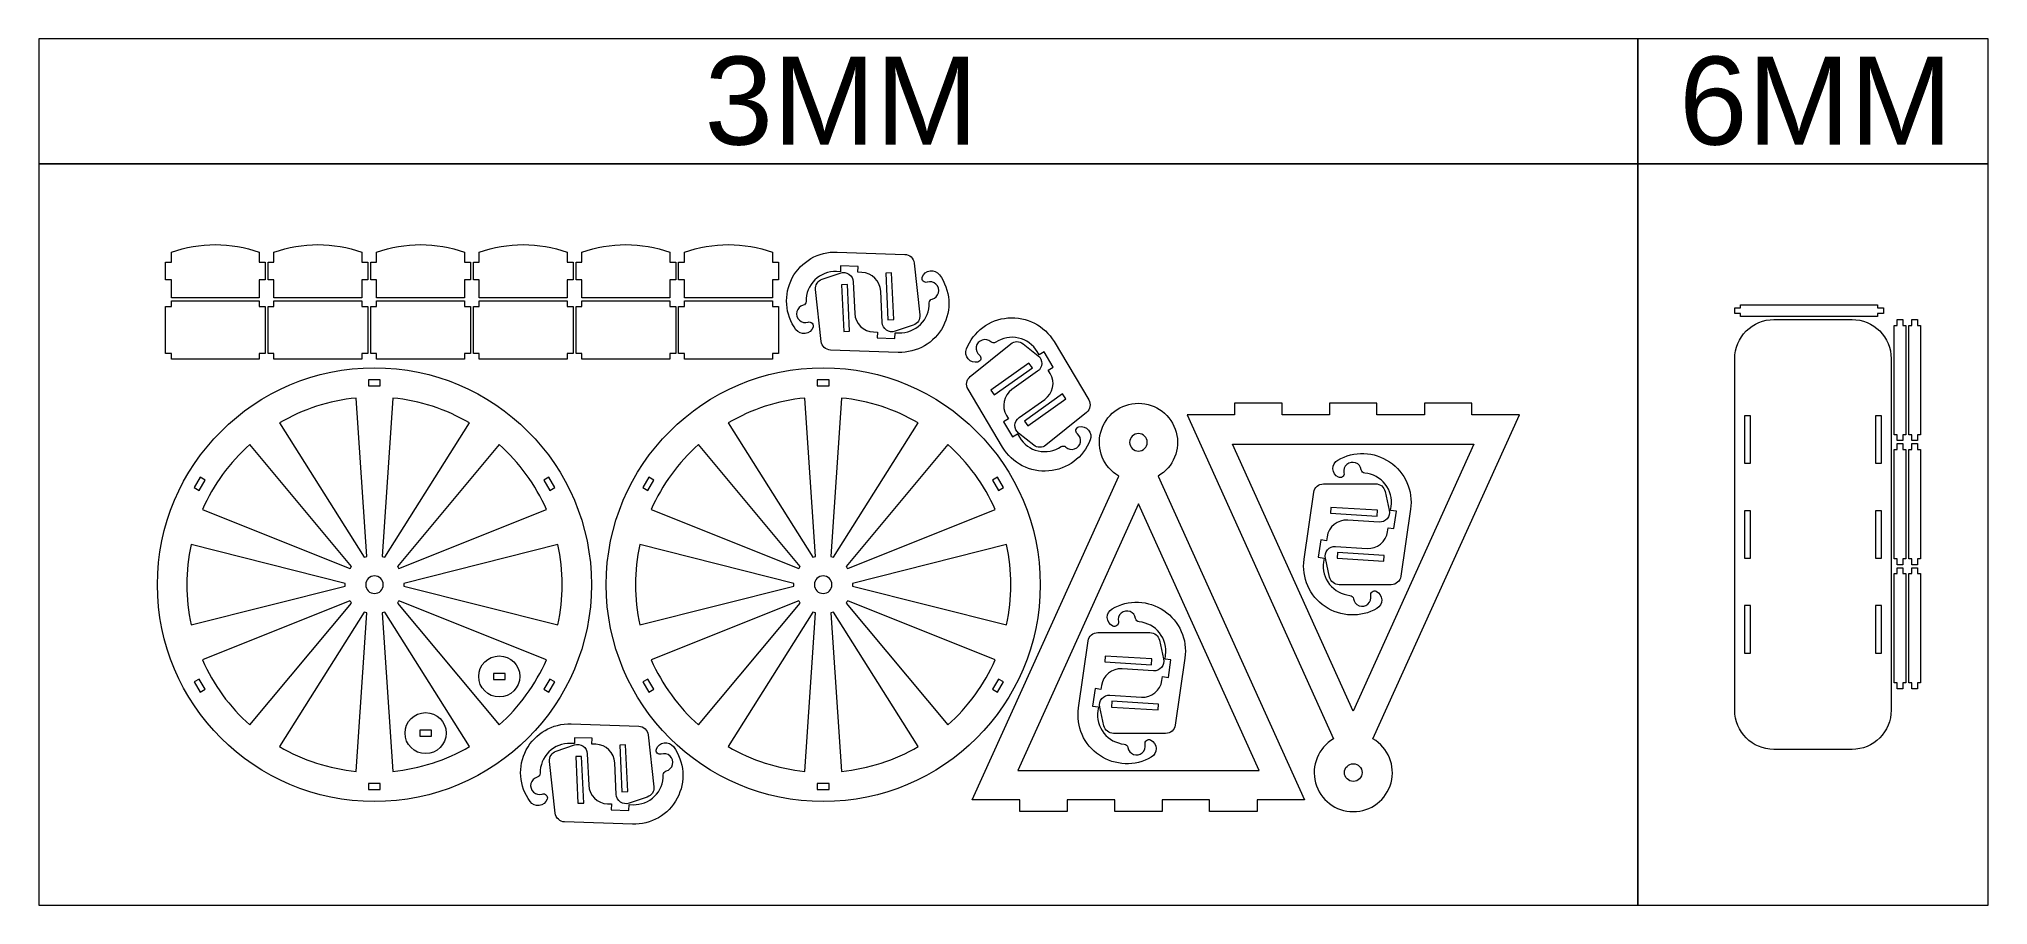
# Model space of a CAD drawing. Header units: millimetres. Extents: x -498 to 498, y -222 to 222.
import ezdxf

# ---------------------------------------------------------------- set-up
doc = ezdxf.new("R2010")
doc.units = ezdxf.units.MM
doc.header["$MEASUREMENT"] = 0
doc.layers.add('Camada 1', color=7, linetype='Continuous')
doc.styles.add('0', font='arial.ttf', dxfattribs={"height": 1})
doc.styles.add('1', font='Arial', dxfattribs={"height": 1})

msp = doc.modelspace()

# ---------------------------------------------------------------- texts
at = {"layer": 'Camada 1', "color": 142}
for s, style, p in [('3MM', '0', (-158.0315, 167.5342)), ('6MM', '1', (340.4502, 167.5342))]:
    msp.add_text(s, height=45.05162, dxfattribs=dict(at, style=style)).set_placement(p)

# ---------------------------------------------------------------- linework, layer by layer
at = {"layer": 'Camada 1', "color": 142, "lineweight": 20}
for points in [[(-498.4817, 157.6904), (319.3985, 157.6904), (319.3985, 221.6162), (-498.4817, 221.6162), (-498.4817, 157.6904)], [(319.3985, 157.6904), (498.4817, 157.6904), (498.4817, 221.6162), (319.3985, 221.6162), (319.3985, 157.6904)], [(-498.4817, -221.6162), (319.3985, -221.6162), (319.3985, 157.6904), (-498.4817, 157.6904), (-498.4817, -221.6162)], [(319.3985, -221.6162), (498.4817, -221.6162), (498.4817, 157.6904), (319.3985, 157.6904), (319.3985, -221.6162)]]:
    msp.add_lwpolyline(points, close=True, dxfattribs=at)
at = {"layer": 'Camada 1', "color": 250, "lineweight": 20}
for points, knots in [([(-430.7779, 89.1203), (-430.7779, 89.1203), (-385.778, 89.1203), (-385.778, 89.1203), (-385.778, 89.1203), (-385.778, 89.1203), (-385.778, 98.3567), (-385.778, 98.3567), (-385.778, 98.3567), (-385.778, 98.3567), (-382.778, 98.3567), (-382.778, 98.3567), (-382.778, 98.3567), (-382.778, 98.3567), (-382.778, 107.3557), (-382.778, 107.3557), (-382.778, 107.3557), (-382.778, 107.3557), (-385.778, 107.3557), (-385.778, 107.3557), (-385.778, 107.3557), (-385.778, 107.3557), (-385.778, 112.5421), (-385.778, 112.5421), (-385.778, 112.5421), (-400.347, 117.6269), (-416.2088, 117.6269), (-430.7779, 112.5421), (-430.7779, 112.5421), (-430.7779, 112.5421), (-430.7779, 107.3557), (-430.7779, 107.3557), (-430.7779, 107.3557), (-430.7779, 107.3557), (-433.7779, 107.3557), (-433.7779, 107.3557), (-433.7779, 107.3557), (-433.7779, 107.3557), (-433.7779, 98.3567), (-433.7779, 98.3567), (-433.7779, 98.3567), (-433.7779, 98.3567), (-430.7779, 98.3567), (-430.7779, 98.3567), (-430.7779, 98.3567), (-430.7779, 98.3567), (-430.7779, 89.1203), (-430.7779, 89.1203)], [0, 0, 0, 0, 0.07692308, 0.07692308, 0.07692308, 0.07692308, 0.15384615, 0.15384615, 0.15384615, 0.15384615, 0.23076923, 0.23076923, 0.23076923, 0.23076923, 0.30769231, 0.30769231, 0.30769231, 0.30769231, 0.38461538, 0.38461538, 0.38461538, 0.38461538, 0.46153846, 0.46153846, 0.46153846, 0.46153846, 0.53846154, 0.53846154, 0.53846154, 0.53846154, 0.61538462, 0.61538462, 0.61538462, 0.61538462, 0.69230769, 0.69230769, 0.69230769, 0.69230769, 0.76923077, 0.76923077, 0.76923077, 0.76923077, 0.84615385, 0.84615385, 0.84615385, 0.84615385, 1, 1, 1, 1]), ([(-378.2781, 89.1203), (-378.2781, 89.1203), (-333.2782, 89.1203), (-333.2782, 89.1203), (-333.2782, 89.1203), (-333.2782, 89.1203), (-333.2782, 98.3567), (-333.2782, 98.3567), (-333.2782, 98.3567), (-333.2782, 98.3567), (-330.2782, 98.3567), (-330.2782, 98.3567), (-330.2782, 98.3567), (-330.2782, 98.3567), (-330.2782, 107.3557), (-330.2782, 107.3557), (-330.2782, 107.3557), (-330.2782, 107.3557), (-333.2782, 107.3557), (-333.2782, 107.3557), (-333.2782, 107.3557), (-333.2782, 107.3557), (-333.2782, 112.5421), (-333.2782, 112.5421), (-333.2782, 112.5421), (-347.8472, 117.6269), (-363.709, 117.6269), (-378.2781, 112.5421), (-378.2781, 112.5421), (-378.2781, 112.5421), (-378.2781, 107.3557), (-378.2781, 107.3557), (-378.2781, 107.3557), (-378.2781, 107.3557), (-381.2781, 107.3557), (-381.2781, 107.3557), (-381.2781, 107.3557), (-381.2781, 107.3557), (-381.2781, 98.3567), (-381.2781, 98.3567), (-381.2781, 98.3567), (-381.2781, 98.3567), (-378.2781, 98.3567), (-378.2781, 98.3567), (-378.2781, 98.3567), (-378.2781, 98.3567), (-378.2781, 89.1203), (-378.2781, 89.1203)], [0, 0, 0, 0, 0.07692308, 0.07692308, 0.07692308, 0.07692308, 0.15384615, 0.15384615, 0.15384615, 0.15384615, 0.23076923, 0.23076923, 0.23076923, 0.23076923, 0.30769231, 0.30769231, 0.30769231, 0.30769231, 0.38461538, 0.38461538, 0.38461538, 0.38461538, 0.46153846, 0.46153846, 0.46153846, 0.46153846, 0.53846154, 0.53846154, 0.53846154, 0.53846154, 0.61538462, 0.61538462, 0.61538462, 0.61538462, 0.69230769, 0.69230769, 0.69230769, 0.69230769, 0.76923077, 0.76923077, 0.76923077, 0.76923077, 0.84615385, 0.84615385, 0.84615385, 0.84615385, 1, 1, 1, 1]), ([(-325.7783, 89.1203), (-325.7783, 89.1203), (-280.7784, 89.1203), (-280.7784, 89.1203), (-280.7784, 89.1203), (-280.7784, 89.1203), (-280.7784, 98.3567), (-280.7784, 98.3567), (-280.7784, 98.3567), (-280.7784, 98.3567), (-277.7784, 98.3567), (-277.7784, 98.3567), (-277.7784, 98.3567), (-277.7784, 98.3567), (-277.7784, 107.3557), (-277.7784, 107.3557), (-277.7784, 107.3557), (-277.7784, 107.3557), (-280.7784, 107.3557), (-280.7784, 107.3557), (-280.7784, 107.3557), (-280.7784, 107.3557), (-280.7784, 112.5421), (-280.7784, 112.5421), (-280.7784, 112.5421), (-295.3474, 117.6269), (-311.2092, 117.6269), (-325.7783, 112.5421), (-325.7783, 112.5421), (-325.7783, 112.5421), (-325.7783, 107.3557), (-325.7783, 107.3557), (-325.7783, 107.3557), (-325.7783, 107.3557), (-328.7783, 107.3557), (-328.7783, 107.3557), (-328.7783, 107.3557), (-328.7783, 107.3557), (-328.7783, 98.3567), (-328.7783, 98.3567), (-328.7783, 98.3567), (-328.7783, 98.3567), (-325.7783, 98.3567), (-325.7783, 98.3567), (-325.7783, 98.3567), (-325.7783, 98.3567), (-325.7783, 89.1203), (-325.7783, 89.1203)], [0, 0, 0, 0, 0.07692308, 0.07692308, 0.07692308, 0.07692308, 0.15384615, 0.15384615, 0.15384615, 0.15384615, 0.23076923, 0.23076923, 0.23076923, 0.23076923, 0.30769231, 0.30769231, 0.30769231, 0.30769231, 0.38461538, 0.38461538, 0.38461538, 0.38461538, 0.46153846, 0.46153846, 0.46153846, 0.46153846, 0.53846154, 0.53846154, 0.53846154, 0.53846154, 0.61538462, 0.61538462, 0.61538462, 0.61538462, 0.69230769, 0.69230769, 0.69230769, 0.69230769, 0.76923077, 0.76923077, 0.76923077, 0.76923077, 0.84615385, 0.84615385, 0.84615385, 0.84615385, 1, 1, 1, 1]), ([(-273.2785, 89.1203), (-273.2785, 89.1203), (-228.2786, 89.1203), (-228.2786, 89.1203), (-228.2786, 89.1203), (-228.2786, 89.1203), (-228.2786, 98.3567), (-228.2786, 98.3567), (-228.2786, 98.3567), (-228.2786, 98.3567), (-225.2786, 98.3567), (-225.2786, 98.3567), (-225.2786, 98.3567), (-225.2786, 98.3567), (-225.2786, 107.3557), (-225.2786, 107.3557), (-225.2786, 107.3557), (-225.2786, 107.3557), (-228.2786, 107.3557), (-228.2786, 107.3557), (-228.2786, 107.3557), (-228.2786, 107.3557), (-228.2786, 112.5421), (-228.2786, 112.5421), (-228.2786, 112.5421), (-242.8476, 117.6269), (-258.7094, 117.6269), (-273.2785, 112.5421), (-273.2785, 112.5421), (-273.2785, 112.5421), (-273.2785, 107.3557), (-273.2785, 107.3557), (-273.2785, 107.3557), (-273.2785, 107.3557), (-276.2785, 107.3557), (-276.2785, 107.3557), (-276.2785, 107.3557), (-276.2785, 107.3557), (-276.2785, 98.3567), (-276.2785, 98.3567), (-276.2785, 98.3567), (-276.2785, 98.3567), (-273.2785, 98.3567), (-273.2785, 98.3567), (-273.2785, 98.3567), (-273.2785, 98.3567), (-273.2785, 89.1203), (-273.2785, 89.1203)], [0, 0, 0, 0, 0.07692308, 0.07692308, 0.07692308, 0.07692308, 0.15384615, 0.15384615, 0.15384615, 0.15384615, 0.23076923, 0.23076923, 0.23076923, 0.23076923, 0.30769231, 0.30769231, 0.30769231, 0.30769231, 0.38461538, 0.38461538, 0.38461538, 0.38461538, 0.46153846, 0.46153846, 0.46153846, 0.46153846, 0.53846154, 0.53846154, 0.53846154, 0.53846154, 0.61538462, 0.61538462, 0.61538462, 0.61538462, 0.69230769, 0.69230769, 0.69230769, 0.69230769, 0.76923077, 0.76923077, 0.76923077, 0.76923077, 0.84615385, 0.84615385, 0.84615385, 0.84615385, 1, 1, 1, 1]), ([(-220.7787, 89.1203), (-220.7787, 89.1203), (-175.7788, 89.1203), (-175.7788, 89.1203), (-175.7788, 89.1203), (-175.7788, 89.1203), (-175.7788, 98.3567), (-175.7788, 98.3567), (-175.7788, 98.3567), (-175.7788, 98.3567), (-172.7788, 98.3567), (-172.7788, 98.3567), (-172.7788, 98.3567), (-172.7788, 98.3567), (-172.7788, 107.3557), (-172.7788, 107.3557), (-172.7788, 107.3557), (-172.7788, 107.3557), (-175.7788, 107.3557), (-175.7788, 107.3557), (-175.7788, 107.3557), (-175.7788, 107.3557), (-175.7788, 112.5421), (-175.7788, 112.5421), (-175.7788, 112.5421), (-190.3478, 117.6269), (-206.2096, 117.6269), (-220.7787, 112.5421), (-220.7787, 112.5421), (-220.7787, 112.5421), (-220.7787, 107.3557), (-220.7787, 107.3557), (-220.7787, 107.3557), (-220.7787, 107.3557), (-223.7787, 107.3557), (-223.7787, 107.3557), (-223.7787, 107.3557), (-223.7787, 107.3557), (-223.7787, 98.3567), (-223.7787, 98.3567), (-223.7787, 98.3567), (-223.7787, 98.3567), (-220.7787, 98.3567), (-220.7787, 98.3567), (-220.7787, 98.3567), (-220.7787, 98.3567), (-220.7787, 89.1203), (-220.7787, 89.1203)], [0, 0, 0, 0, 0.07692308, 0.07692308, 0.07692308, 0.07692308, 0.15384615, 0.15384615, 0.15384615, 0.15384615, 0.23076923, 0.23076923, 0.23076923, 0.23076923, 0.30769231, 0.30769231, 0.30769231, 0.30769231, 0.38461538, 0.38461538, 0.38461538, 0.38461538, 0.46153846, 0.46153846, 0.46153846, 0.46153846, 0.53846154, 0.53846154, 0.53846154, 0.53846154, 0.61538462, 0.61538462, 0.61538462, 0.61538462, 0.69230769, 0.69230769, 0.69230769, 0.69230769, 0.76923077, 0.76923077, 0.76923077, 0.76923077, 0.84615385, 0.84615385, 0.84615385, 0.84615385, 1, 1, 1, 1]), ([(-168.2789, 89.1203), (-168.2789, 89.1203), (-123.279, 89.1203), (-123.279, 89.1203), (-123.279, 89.1203), (-123.279, 89.1203), (-123.279, 98.3567), (-123.279, 98.3567), (-123.279, 98.3567), (-123.279, 98.3567), (-120.279, 98.3567), (-120.279, 98.3567), (-120.279, 98.3567), (-120.279, 98.3567), (-120.279, 107.3557), (-120.279, 107.3557), (-120.279, 107.3557), (-120.279, 107.3557), (-123.279, 107.3557), (-123.279, 107.3557), (-123.279, 107.3557), (-123.279, 107.3557), (-123.279, 112.5421), (-123.279, 112.5421), (-123.279, 112.5421), (-137.848, 117.6269), (-153.7098, 117.6269), (-168.2789, 112.5421), (-168.2789, 112.5421), (-168.2789, 112.5421), (-168.2789, 107.3557), (-168.2789, 107.3557), (-168.2789, 107.3557), (-168.2789, 107.3557), (-171.2789, 107.3557), (-171.2789, 107.3557), (-171.2789, 107.3557), (-171.2789, 107.3557), (-171.2789, 98.3567), (-171.2789, 98.3567), (-171.2789, 98.3567), (-171.2789, 98.3567), (-168.2789, 98.3567), (-168.2789, 98.3567), (-168.2789, 98.3567), (-168.2789, 98.3567), (-168.2789, 89.1203), (-168.2789, 89.1203)], [0, 0, 0, 0, 0.07692308, 0.07692308, 0.07692308, 0.07692308, 0.15384615, 0.15384615, 0.15384615, 0.15384615, 0.23076923, 0.23076923, 0.23076923, 0.23076923, 0.30769231, 0.30769231, 0.30769231, 0.30769231, 0.38461538, 0.38461538, 0.38461538, 0.38461538, 0.46153846, 0.46153846, 0.46153846, 0.46153846, 0.53846154, 0.53846154, 0.53846154, 0.53846154, 0.61538462, 0.61538462, 0.61538462, 0.61538462, 0.69230769, 0.69230769, 0.69230769, 0.69230769, 0.76923077, 0.76923077, 0.76923077, 0.76923077, 0.84615385, 0.84615385, 0.84615385, 0.84615385, 1, 1, 1, 1]), ([(-47.9147, 80.4344), (-47.9147, 80.4344), (-50.8081, 106.9351), (-50.8081, 106.9351), (-50.8081, 106.9351), (-51.078, 109.4068), (-53.123, 111.3047), (-55.608, 111.3895), (-55.608, 111.3895), (-55.608, 111.3895), (-90.229, 112.5707), (-90.229, 112.5707), (-90.229, 112.5707), (-99.7893, 112.8968), (-108.6977, 107.739), (-113.1746, 99.2853), (-113.1746, 99.2853), (-117.6514, 90.8316), (-116.9119, 80.5644), (-111.2696, 72.8394), (-111.2696, 72.8394), (-110.177, 71.3436), (-108.3469, 70.5744), (-106.5137, 70.8404), (-106.5137, 70.8404), (-104.6805, 71.1066), (-103.1446, 72.3644), (-102.5224, 74.1091), (-102.5224, 74.1091), (-102.2657, 74.8292), (-102.4418, 75.6327), (-102.9763, 76.1792), (-102.9763, 76.1792), (-103.5108, 76.7258), (-104.3101, 76.9199), (-105.0357, 76.6792), (-105.0357, 76.6792), (-106.596, 76.1618), (-108.3143, 76.5364), (-109.5177, 77.6564), (-109.5177, 77.6564), (-110.7211, 78.7761), (-111.2181, 80.4632), (-110.814, 82.0565), (-110.814, 82.0565), (-110.4101, 83.65), (-109.1693, 84.8963), (-107.5778, 85.3075), (-107.5778, 85.3075), (-106.6803, 85.5394), (-106.0597, 86.3574), (-106.0784, 87.2841), (-106.0784, 87.2841), (-106.161, 91.4026), (-104.5464, 95.3738), (-101.6133, 98.266), (-101.6133, 98.266), (-98.6802, 101.1583), (-94.6868, 102.7169), (-90.5699, 102.5765), (-90.5699, 102.5765), (-90.5699, 102.5765), (-88.5711, 102.5083), (-88.5711, 102.5083), (-88.5711, 102.5083), (-88.5711, 102.5083), (-88.4688, 105.5066), (-88.4688, 105.5066), (-88.4688, 105.5066), (-88.4688, 105.5066), (-79.4751, 105.1997), (-79.4751, 105.1997), (-79.4751, 105.1997), (-79.4751, 105.1997), (-79.5774, 102.2014), (-79.5774, 102.2014), (-79.5774, 102.2014), (-79.5774, 102.2014), (-77.5785, 102.1333), (-77.5785, 102.1333), (-77.5785, 102.1333), (-72.3698, 101.9556), (-68.1709, 97.8072), (-67.9302, 92.6011), (-67.9302, 92.6011), (-67.9302, 92.6011), (-67.1854, 76.4967), (-67.1854, 76.4967), (-67.1854, 76.4967), (-67.1129, 74.9266), (-66.3061, 73.482), (-65.0074, 72.5965), (-65.0074, 72.5965), (-63.7088, 71.7111), (-62.0693, 71.4879), (-60.5813, 71.9938), (-60.5813, 71.9938), (-60.5813, 71.9938), (-51.2756, 75.1578), (-51.2756, 75.1578), (-51.2756, 75.1578), (-49.0574, 75.912), (-47.6604, 78.1053), (-47.9147, 80.4344)], [0, 0, 0, 0, 0.03703704, 0.03703704, 0.03703704, 0.03703704, 0.07407407, 0.07407407, 0.07407407, 0.07407407, 0.11111111, 0.11111111, 0.11111111, 0.11111111, 0.14814815, 0.14814815, 0.14814815, 0.14814815, 0.18518519, 0.18518519, 0.18518519, 0.18518519, 0.22222222, 0.22222222, 0.22222222, 0.22222222, 0.25925926, 0.25925926, 0.25925926, 0.25925926, 0.2962963, 0.2962963, 0.2962963, 0.2962963, 0.33333333, 0.33333333, 0.33333333, 0.33333333, 0.37037037, 0.37037037, 0.37037037, 0.37037037, 0.40740741, 0.40740741, 0.40740741, 0.40740741, 0.44444444, 0.44444444, 0.44444444, 0.44444444, 0.48148148, 0.48148148, 0.48148148, 0.48148148, 0.51851852, 0.51851852, 0.51851852, 0.51851852, 0.55555556, 0.55555556, 0.55555556, 0.55555556, 0.59259259, 0.59259259, 0.59259259, 0.59259259, 0.62962963, 0.62962963, 0.62962963, 0.62962963, 0.66666667, 0.66666667, 0.66666667, 0.66666667, 0.7037037, 0.7037037, 0.7037037, 0.7037037, 0.74074074, 0.74074074, 0.74074074, 0.74074074, 0.77777778, 0.77777778, 0.77777778, 0.77777778, 0.81481481, 0.81481481, 0.81481481, 0.81481481, 0.85185185, 0.85185185, 0.85185185, 0.85185185, 0.88888889, 0.88888889, 0.88888889, 0.88888889, 0.92592593, 0.92592593, 0.92592593, 0.92592593, 1, 1, 1, 1]), ([(-101.251, 93.3569), (-101.251, 93.3569), (-98.3576, 66.8561), (-98.3576, 66.8561), (-98.3576, 66.8561), (-98.0877, 64.3844), (-96.0427, 62.4865), (-93.5577, 62.4017), (-93.5577, 62.4017), (-93.5577, 62.4017), (-58.9367, 61.2205), (-58.9367, 61.2205), (-58.9367, 61.2205), (-49.3764, 60.8944), (-40.468, 66.0522), (-35.9911, 74.5059), (-35.9911, 74.5059), (-31.5143, 82.9596), (-32.2538, 93.2268), (-37.8961, 100.9518), (-37.8961, 100.9518), (-38.9887, 102.4476), (-40.8188, 103.2168), (-42.652, 102.9508), (-42.652, 102.9508), (-44.4852, 102.6846), (-46.0211, 101.4268), (-46.6433, 99.6821), (-46.6433, 99.6821), (-46.9, 98.962), (-46.7239, 98.1585), (-46.1894, 97.612), (-46.1894, 97.612), (-45.6549, 97.0654), (-44.8556, 96.8713), (-44.13, 97.112), (-44.13, 97.112), (-42.5697, 97.6294), (-40.8514, 97.2548), (-39.648, 96.1349), (-39.648, 96.1349), (-38.4446, 95.0151), (-37.9476, 93.328), (-38.3517, 91.7347), (-38.3517, 91.7347), (-38.7556, 90.1412), (-39.9964, 88.8949), (-41.5879, 88.4837), (-41.5879, 88.4837), (-42.4854, 88.2518), (-43.106, 87.4338), (-43.0873, 86.5071), (-43.0873, 86.5071), (-43.0047, 82.3886), (-44.6193, 78.4174), (-47.5524, 75.5252), (-47.5524, 75.5252), (-50.4855, 72.6329), (-54.4789, 71.0743), (-58.5958, 71.2147), (-58.5958, 71.2147), (-58.5958, 71.2147), (-60.5946, 71.2829), (-60.5946, 71.2829), (-60.5946, 71.2829), (-60.5946, 71.2829), (-60.6969, 68.2846), (-60.6969, 68.2846), (-60.6969, 68.2846), (-60.6969, 68.2846), (-69.6906, 68.5915), (-69.6906, 68.5915), (-69.6906, 68.5915), (-69.6906, 68.5915), (-69.5883, 71.5898), (-69.5883, 71.5898), (-69.5883, 71.5898), (-69.5883, 71.5898), (-71.5872, 71.6579), (-71.5872, 71.6579), (-71.5872, 71.6579), (-76.7959, 71.8356), (-80.9948, 75.984), (-81.2355, 81.1901), (-81.2355, 81.1901), (-81.2355, 81.1901), (-81.9803, 97.2945), (-81.9803, 97.2945), (-81.9803, 97.2945), (-82.0528, 98.8646), (-82.8596, 100.3092), (-84.1583, 101.1947), (-84.1583, 101.1947), (-85.4569, 102.0802), (-87.0964, 102.3033), (-88.5844, 101.7974), (-88.5844, 101.7974), (-88.5844, 101.7974), (-97.8901, 98.6334), (-97.8901, 98.6334), (-97.8901, 98.6334), (-100.1083, 97.8792), (-101.5053, 95.6859), (-101.251, 93.3569)], [0, 0, 0, 0, 0.03703704, 0.03703704, 0.03703704, 0.03703704, 0.07407407, 0.07407407, 0.07407407, 0.07407407, 0.11111111, 0.11111111, 0.11111111, 0.11111111, 0.14814815, 0.14814815, 0.14814815, 0.14814815, 0.18518519, 0.18518519, 0.18518519, 0.18518519, 0.22222222, 0.22222222, 0.22222222, 0.22222222, 0.25925926, 0.25925926, 0.25925926, 0.25925926, 0.2962963, 0.2962963, 0.2962963, 0.2962963, 0.33333333, 0.33333333, 0.33333333, 0.33333333, 0.37037037, 0.37037037, 0.37037037, 0.37037037, 0.40740741, 0.40740741, 0.40740741, 0.40740741, 0.44444444, 0.44444444, 0.44444444, 0.44444444, 0.48148148, 0.48148148, 0.48148148, 0.48148148, 0.51851852, 0.51851852, 0.51851852, 0.51851852, 0.55555556, 0.55555556, 0.55555556, 0.55555556, 0.59259259, 0.59259259, 0.59259259, 0.59259259, 0.62962963, 0.62962963, 0.62962963, 0.62962963, 0.66666667, 0.66666667, 0.66666667, 0.66666667, 0.7037037, 0.7037037, 0.7037037, 0.7037037, 0.74074074, 0.74074074, 0.74074074, 0.74074074, 0.77777778, 0.77777778, 0.77777778, 0.77777778, 0.81481481, 0.81481481, 0.81481481, 0.81481481, 0.85185185, 0.85185185, 0.85185185, 0.85185185, 0.88888889, 0.88888889, 0.88888889, 0.88888889, 0.92592593, 0.92592593, 0.92592593, 0.92592593, 1, 1, 1, 1]), ([(-65.349, 101.7256), (-65.349, 101.7256), (-62.3521, 101.8642), (-62.3521, 101.8642), (-62.3521, 101.8642), (-62.3521, 101.8642), (-61.2476, 77.9798), (-61.2476, 77.9798), (-61.2476, 77.9798), (-61.2476, 77.9798), (-64.2444, 77.8412), (-64.2444, 77.8412), (-64.2444, 77.8412), (-64.2444, 77.8412), (-65.349, 101.7256), (-65.349, 101.7256)], [0, 0, 0, 0, 0.2, 0.2, 0.2, 0.2, 0.4, 0.4, 0.4, 0.4, 0.6, 0.6, 0.6, 0.6, 1, 1, 1, 1]), ([(-83.8167, 72.0656), (-83.8167, 72.0656), (-86.8136, 71.927), (-86.8136, 71.927), (-86.8136, 71.927), (-86.8136, 71.927), (-87.9181, 95.8114), (-87.9181, 95.8114), (-87.9181, 95.8114), (-87.9181, 95.8114), (-84.9213, 95.95), (-84.9213, 95.95), (-84.9213, 95.95), (-84.9213, 95.95), (-83.8167, 72.0656), (-83.8167, 72.0656)], [0, 0, 0, 0, 0.2, 0.2, 0.2, 0.2, 0.4, 0.4, 0.4, 0.4, 0.6, 0.6, 0.6, 0.6, 1, 1, 1, 1]), ([(-382.778, 60.7103), (-382.778, 60.7103), (-382.778, 84.6203), (-382.778, 84.6203), (-382.778, 84.6203), (-382.778, 84.6203), (-385.778, 84.6203), (-385.778, 84.6203), (-385.778, 84.6203), (-385.778, 84.6203), (-385.778, 87.6203), (-385.778, 87.6203), (-385.778, 87.6203), (-385.778, 87.6203), (-430.7779, 87.6203), (-430.7779, 87.6203), (-430.7779, 87.6203), (-430.7779, 87.6203), (-430.7779, 84.6203), (-430.7779, 84.6203), (-430.7779, 84.6203), (-430.7779, 84.6203), (-433.7779, 84.6203), (-433.7779, 84.6203), (-433.7779, 84.6203), (-433.7779, 84.6203), (-433.7779, 60.7103), (-433.7779, 60.7103), (-433.7779, 60.7103), (-433.7779, 60.7103), (-430.7779, 60.7103), (-430.7779, 60.7103), (-430.7779, 60.7103), (-430.7779, 60.7103), (-430.7779, 57.7103), (-430.7779, 57.7103), (-430.7779, 57.7103), (-430.7779, 57.7103), (-385.778, 57.7103), (-385.778, 57.7103), (-385.778, 57.7103), (-385.778, 57.7103), (-385.778, 60.7103), (-385.778, 60.7103), (-385.778, 60.7103), (-385.778, 60.7103), (-382.778, 60.7103), (-382.778, 60.7103)], [0, 0, 0, 0, 0.07692308, 0.07692308, 0.07692308, 0.07692308, 0.15384615, 0.15384615, 0.15384615, 0.15384615, 0.23076923, 0.23076923, 0.23076923, 0.23076923, 0.30769231, 0.30769231, 0.30769231, 0.30769231, 0.38461538, 0.38461538, 0.38461538, 0.38461538, 0.46153846, 0.46153846, 0.46153846, 0.46153846, 0.53846154, 0.53846154, 0.53846154, 0.53846154, 0.61538462, 0.61538462, 0.61538462, 0.61538462, 0.69230769, 0.69230769, 0.69230769, 0.69230769, 0.76923077, 0.76923077, 0.76923077, 0.76923077, 0.84615385, 0.84615385, 0.84615385, 0.84615385, 1, 1, 1, 1]), ([(-330.2782, 60.7103), (-330.2782, 60.7103), (-330.2782, 84.6203), (-330.2782, 84.6203), (-330.2782, 84.6203), (-330.2782, 84.6203), (-333.2782, 84.6203), (-333.2782, 84.6203), (-333.2782, 84.6203), (-333.2782, 84.6203), (-333.2782, 87.6203), (-333.2782, 87.6203), (-333.2782, 87.6203), (-333.2782, 87.6203), (-378.2781, 87.6203), (-378.2781, 87.6203), (-378.2781, 87.6203), (-378.2781, 87.6203), (-378.2781, 84.6203), (-378.2781, 84.6203), (-378.2781, 84.6203), (-378.2781, 84.6203), (-381.2781, 84.6203), (-381.2781, 84.6203), (-381.2781, 84.6203), (-381.2781, 84.6203), (-381.2781, 60.7103), (-381.2781, 60.7103), (-381.2781, 60.7103), (-381.2781, 60.7103), (-378.2781, 60.7103), (-378.2781, 60.7103), (-378.2781, 60.7103), (-378.2781, 60.7103), (-378.2781, 57.7103), (-378.2781, 57.7103), (-378.2781, 57.7103), (-378.2781, 57.7103), (-333.2782, 57.7103), (-333.2782, 57.7103), (-333.2782, 57.7103), (-333.2782, 57.7103), (-333.2782, 60.7103), (-333.2782, 60.7103), (-333.2782, 60.7103), (-333.2782, 60.7103), (-330.2782, 60.7103), (-330.2782, 60.7103)], [0, 0, 0, 0, 0.07692308, 0.07692308, 0.07692308, 0.07692308, 0.15384615, 0.15384615, 0.15384615, 0.15384615, 0.23076923, 0.23076923, 0.23076923, 0.23076923, 0.30769231, 0.30769231, 0.30769231, 0.30769231, 0.38461538, 0.38461538, 0.38461538, 0.38461538, 0.46153846, 0.46153846, 0.46153846, 0.46153846, 0.53846154, 0.53846154, 0.53846154, 0.53846154, 0.61538462, 0.61538462, 0.61538462, 0.61538462, 0.69230769, 0.69230769, 0.69230769, 0.69230769, 0.76923077, 0.76923077, 0.76923077, 0.76923077, 0.84615385, 0.84615385, 0.84615385, 0.84615385, 1, 1, 1, 1]), ([(-277.7784, 60.7103), (-277.7784, 60.7103), (-277.7784, 84.6203), (-277.7784, 84.6203), (-277.7784, 84.6203), (-277.7784, 84.6203), (-280.7784, 84.6203), (-280.7784, 84.6203), (-280.7784, 84.6203), (-280.7784, 84.6203), (-280.7784, 87.6203), (-280.7784, 87.6203), (-280.7784, 87.6203), (-280.7784, 87.6203), (-325.7783, 87.6203), (-325.7783, 87.6203), (-325.7783, 87.6203), (-325.7783, 87.6203), (-325.7783, 84.6203), (-325.7783, 84.6203), (-325.7783, 84.6203), (-325.7783, 84.6203), (-328.7783, 84.6203), (-328.7783, 84.6203), (-328.7783, 84.6203), (-328.7783, 84.6203), (-328.7783, 60.7103), (-328.7783, 60.7103), (-328.7783, 60.7103), (-328.7783, 60.7103), (-325.7783, 60.7103), (-325.7783, 60.7103), (-325.7783, 60.7103), (-325.7783, 60.7103), (-325.7783, 57.7103), (-325.7783, 57.7103), (-325.7783, 57.7103), (-325.7783, 57.7103), (-280.7784, 57.7103), (-280.7784, 57.7103), (-280.7784, 57.7103), (-280.7784, 57.7103), (-280.7784, 60.7103), (-280.7784, 60.7103), (-280.7784, 60.7103), (-280.7784, 60.7103), (-277.7784, 60.7103), (-277.7784, 60.7103)], [0, 0, 0, 0, 0.07692308, 0.07692308, 0.07692308, 0.07692308, 0.15384615, 0.15384615, 0.15384615, 0.15384615, 0.23076923, 0.23076923, 0.23076923, 0.23076923, 0.30769231, 0.30769231, 0.30769231, 0.30769231, 0.38461538, 0.38461538, 0.38461538, 0.38461538, 0.46153846, 0.46153846, 0.46153846, 0.46153846, 0.53846154, 0.53846154, 0.53846154, 0.53846154, 0.61538462, 0.61538462, 0.61538462, 0.61538462, 0.69230769, 0.69230769, 0.69230769, 0.69230769, 0.76923077, 0.76923077, 0.76923077, 0.76923077, 0.84615385, 0.84615385, 0.84615385, 0.84615385, 1, 1, 1, 1]), ([(-225.2786, 60.7103), (-225.2786, 60.7103), (-225.2786, 84.6203), (-225.2786, 84.6203), (-225.2786, 84.6203), (-225.2786, 84.6203), (-228.2786, 84.6203), (-228.2786, 84.6203), (-228.2786, 84.6203), (-228.2786, 84.6203), (-228.2786, 87.6203), (-228.2786, 87.6203), (-228.2786, 87.6203), (-228.2786, 87.6203), (-273.2785, 87.6203), (-273.2785, 87.6203), (-273.2785, 87.6203), (-273.2785, 87.6203), (-273.2785, 84.6203), (-273.2785, 84.6203), (-273.2785, 84.6203), (-273.2785, 84.6203), (-276.2785, 84.6203), (-276.2785, 84.6203), (-276.2785, 84.6203), (-276.2785, 84.6203), (-276.2785, 60.7103), (-276.2785, 60.7103), (-276.2785, 60.7103), (-276.2785, 60.7103), (-273.2785, 60.7103), (-273.2785, 60.7103), (-273.2785, 60.7103), (-273.2785, 60.7103), (-273.2785, 57.7103), (-273.2785, 57.7103), (-273.2785, 57.7103), (-273.2785, 57.7103), (-228.2786, 57.7103), (-228.2786, 57.7103), (-228.2786, 57.7103), (-228.2786, 57.7103), (-228.2786, 60.7103), (-228.2786, 60.7103), (-228.2786, 60.7103), (-228.2786, 60.7103), (-225.2786, 60.7103), (-225.2786, 60.7103)], [0, 0, 0, 0, 0.07692308, 0.07692308, 0.07692308, 0.07692308, 0.15384615, 0.15384615, 0.15384615, 0.15384615, 0.23076923, 0.23076923, 0.23076923, 0.23076923, 0.30769231, 0.30769231, 0.30769231, 0.30769231, 0.38461538, 0.38461538, 0.38461538, 0.38461538, 0.46153846, 0.46153846, 0.46153846, 0.46153846, 0.53846154, 0.53846154, 0.53846154, 0.53846154, 0.61538462, 0.61538462, 0.61538462, 0.61538462, 0.69230769, 0.69230769, 0.69230769, 0.69230769, 0.76923077, 0.76923077, 0.76923077, 0.76923077, 0.84615385, 0.84615385, 0.84615385, 0.84615385, 1, 1, 1, 1]), ([(-172.7788, 60.7103), (-172.7788, 60.7103), (-172.7788, 84.6203), (-172.7788, 84.6203), (-172.7788, 84.6203), (-172.7788, 84.6203), (-175.7788, 84.6203), (-175.7788, 84.6203), (-175.7788, 84.6203), (-175.7788, 84.6203), (-175.7788, 87.6203), (-175.7788, 87.6203), (-175.7788, 87.6203), (-175.7788, 87.6203), (-220.7787, 87.6203), (-220.7787, 87.6203), (-220.7787, 87.6203), (-220.7787, 87.6203), (-220.7787, 84.6203), (-220.7787, 84.6203), (-220.7787, 84.6203), (-220.7787, 84.6203), (-223.7787, 84.6203), (-223.7787, 84.6203), (-223.7787, 84.6203), (-223.7787, 84.6203), (-223.7787, 60.7103), (-223.7787, 60.7103), (-223.7787, 60.7103), (-223.7787, 60.7103), (-220.7787, 60.7103), (-220.7787, 60.7103), (-220.7787, 60.7103), (-220.7787, 60.7103), (-220.7787, 57.7103), (-220.7787, 57.7103), (-220.7787, 57.7103), (-220.7787, 57.7103), (-175.7788, 57.7103), (-175.7788, 57.7103), (-175.7788, 57.7103), (-175.7788, 57.7103), (-175.7788, 60.7103), (-175.7788, 60.7103), (-175.7788, 60.7103), (-175.7788, 60.7103), (-172.7788, 60.7103), (-172.7788, 60.7103)], [0, 0, 0, 0, 0.07692308, 0.07692308, 0.07692308, 0.07692308, 0.15384615, 0.15384615, 0.15384615, 0.15384615, 0.23076923, 0.23076923, 0.23076923, 0.23076923, 0.30769231, 0.30769231, 0.30769231, 0.30769231, 0.38461538, 0.38461538, 0.38461538, 0.38461538, 0.46153846, 0.46153846, 0.46153846, 0.46153846, 0.53846154, 0.53846154, 0.53846154, 0.53846154, 0.61538462, 0.61538462, 0.61538462, 0.61538462, 0.69230769, 0.69230769, 0.69230769, 0.69230769, 0.76923077, 0.76923077, 0.76923077, 0.76923077, 0.84615385, 0.84615385, 0.84615385, 0.84615385, 1, 1, 1, 1]), ([(-120.279, 60.7103), (-120.279, 60.7103), (-120.279, 84.6203), (-120.279, 84.6203), (-120.279, 84.6203), (-120.279, 84.6203), (-123.279, 84.6203), (-123.279, 84.6203), (-123.279, 84.6203), (-123.279, 84.6203), (-123.279, 87.6203), (-123.279, 87.6203), (-123.279, 87.6203), (-123.279, 87.6203), (-168.2789, 87.6203), (-168.2789, 87.6203), (-168.2789, 87.6203), (-168.2789, 87.6203), (-168.2789, 84.6203), (-168.2789, 84.6203), (-168.2789, 84.6203), (-168.2789, 84.6203), (-171.2789, 84.6203), (-171.2789, 84.6203), (-171.2789, 84.6203), (-171.2789, 84.6203), (-171.2789, 60.7103), (-171.2789, 60.7103), (-171.2789, 60.7103), (-171.2789, 60.7103), (-168.2789, 60.7103), (-168.2789, 60.7103), (-168.2789, 60.7103), (-168.2789, 60.7103), (-168.2789, 57.7103), (-168.2789, 57.7103), (-168.2789, 57.7103), (-168.2789, 57.7103), (-123.279, 57.7103), (-123.279, 57.7103), (-123.279, 57.7103), (-123.279, 57.7103), (-123.279, 60.7103), (-123.279, 60.7103), (-123.279, 60.7103), (-123.279, 60.7103), (-120.279, 60.7103), (-120.279, 60.7103)], [0, 0, 0, 0, 0.07692308, 0.07692308, 0.07692308, 0.07692308, 0.15384615, 0.15384615, 0.15384615, 0.15384615, 0.23076923, 0.23076923, 0.23076923, 0.23076923, 0.30769231, 0.30769231, 0.30769231, 0.30769231, 0.38461538, 0.38461538, 0.38461538, 0.38461538, 0.46153846, 0.46153846, 0.46153846, 0.46153846, 0.53846154, 0.53846154, 0.53846154, 0.53846154, 0.61538462, 0.61538462, 0.61538462, 0.61538462, 0.69230769, 0.69230769, 0.69230769, 0.69230769, 0.76923077, 0.76923077, 0.76923077, 0.76923077, 0.84615385, 0.84615385, 0.84615385, 0.84615385, 1, 1, 1, 1]), ([(16.5813, 13.7523), (16.5813, 13.7523), (37.3158, 30.5076), (37.3158, 30.5076), (37.3158, 30.5076), (39.2497, 32.0703), (39.7416, 34.8167), (38.4701, 36.9534), (38.4701, 36.9534), (38.4701, 36.9534), (20.7552, 66.7223), (20.7552, 66.7223), (20.7552, 66.7223), (15.8633, 74.9429), (6.7094, 79.6513), (-2.8229, 78.85), (-2.8229, 78.85), (-12.3552, 78.0485), (-20.5945, 71.878), (-24.0454, 62.956), (-24.0454, 62.956), (-24.7136, 61.2284), (-24.3719, 59.2728), (-23.1574, 57.8741), (-23.1574, 57.8741), (-21.9428, 56.4754), (-20.0545, 55.8629), (-18.2502, 56.2822), (-18.2502, 56.2822), (-17.5056, 56.4552), (-16.9247, 57.0376), (-16.7537, 57.7827), (-16.7537, 57.7827), (-16.5826, 58.5278), (-16.8512, 59.3052), (-17.4458, 59.7857), (-17.4458, 59.7857), (-18.7243, 60.819), (-19.3377, 62.4672), (-19.0457, 64.0849), (-19.0457, 64.0849), (-18.7538, 65.7027), (-17.6028, 67.0324), (-16.0438, 67.5535), (-16.0438, 67.5535), (-14.4847, 68.0747), (-12.7656, 67.7042), (-11.5595, 66.5872), (-11.5595, 66.5872), (-10.8795, 65.9574), (-9.8558, 65.8773), (-9.0862, 66.3938), (-9.0862, 66.3938), (-5.6655, 68.6889), (-1.4515, 69.4763), (2.5671, 68.5713), (2.5671, 68.5713), (6.5857, 67.6662), (10.0551, 65.1484), (12.1617, 61.6085), (12.1617, 61.6085), (12.1617, 61.6085), (13.1844, 59.8898), (13.1844, 59.8898), (13.1844, 59.8898), (13.1844, 59.8898), (15.7625, 61.424), (15.7625, 61.424), (15.7625, 61.424), (15.7625, 61.424), (20.3644, 53.6907), (20.3644, 53.6907), (20.3644, 53.6907), (20.3644, 53.6907), (17.7863, 52.1565), (17.7863, 52.1565), (17.7863, 52.1565), (17.7863, 52.1565), (18.8092, 50.4378), (18.8092, 50.4378), (18.8092, 50.4378), (21.4743, 45.9591), (20.2528, 40.1844), (16.0024, 37.1684), (16.0024, 37.1684), (16.0024, 37.1684), (2.8544, 27.8392), (2.8544, 27.8392), (2.8544, 27.8392), (1.5725, 26.9297), (0.7929, 25.4702), (0.7497, 23.899), (0.7497, 23.899), (0.7064, 22.3278), (1.4045, 20.8278), (2.6344, 19.849), (2.6344, 19.849), (2.6344, 19.849), (10.3253, 13.7289), (10.3253, 13.7289), (10.3253, 13.7289), (12.1586, 12.27), (14.759, 12.2798), (16.5813, 13.7523)], [0, 0, 0, 0, 0.03703704, 0.03703704, 0.03703704, 0.03703704, 0.07407407, 0.07407407, 0.07407407, 0.07407407, 0.11111111, 0.11111111, 0.11111111, 0.11111111, 0.14814815, 0.14814815, 0.14814815, 0.14814815, 0.18518519, 0.18518519, 0.18518519, 0.18518519, 0.22222222, 0.22222222, 0.22222222, 0.22222222, 0.25925926, 0.25925926, 0.25925926, 0.25925926, 0.2962963, 0.2962963, 0.2962963, 0.2962963, 0.33333333, 0.33333333, 0.33333333, 0.33333333, 0.37037037, 0.37037037, 0.37037037, 0.37037037, 0.40740741, 0.40740741, 0.40740741, 0.40740741, 0.44444444, 0.44444444, 0.44444444, 0.44444444, 0.48148148, 0.48148148, 0.48148148, 0.48148148, 0.51851852, 0.51851852, 0.51851852, 0.51851852, 0.55555556, 0.55555556, 0.55555556, 0.55555556, 0.59259259, 0.59259259, 0.59259259, 0.59259259, 0.62962963, 0.62962963, 0.62962963, 0.62962963, 0.66666667, 0.66666667, 0.66666667, 0.66666667, 0.7037037, 0.7037037, 0.7037037, 0.7037037, 0.74074074, 0.74074074, 0.74074074, 0.74074074, 0.77777778, 0.77777778, 0.77777778, 0.77777778, 0.81481481, 0.81481481, 0.81481481, 0.81481481, 0.85185185, 0.85185185, 0.85185185, 0.85185185, 0.88888889, 0.88888889, 0.88888889, 0.88888889, 0.92592593, 0.92592593, 0.92592593, 0.92592593, 1, 1, 1, 1]), ([(-1.3678, 65.6136), (-1.3678, 65.6136), (-22.1024, 48.8584), (-22.1024, 48.8584), (-22.1024, 48.8584), (-24.0363, 47.2956), (-24.5281, 44.5492), (-23.2566, 42.4125), (-23.2566, 42.4125), (-23.2566, 42.4125), (-5.5417, 12.6436), (-5.5417, 12.6436), (-5.5417, 12.6436), (-0.6499, 4.4231), (8.504, -0.2854), (18.0363, 0.5159), (18.0363, 0.5159), (27.5687, 1.3174), (35.808, 7.4879), (39.2589, 16.4099), (39.2589, 16.4099), (39.9271, 18.1376), (39.5853, 20.0931), (38.3709, 21.4918), (38.3709, 21.4918), (37.1563, 22.8905), (35.2679, 23.5031), (33.4637, 23.0838), (33.4637, 23.0838), (32.7191, 22.9107), (32.1382, 22.3283), (31.9671, 21.5832), (31.9671, 21.5832), (31.796, 20.8381), (32.0646, 20.0607), (32.6593, 19.5802), (32.6593, 19.5802), (33.9378, 18.547), (34.5511, 16.8987), (34.2591, 15.281), (34.2591, 15.281), (33.9672, 13.6633), (32.8163, 12.3335), (31.2573, 11.8124), (31.2573, 11.8124), (29.6982, 11.2912), (27.979, 11.6617), (26.773, 12.7787), (26.773, 12.7787), (26.0929, 13.4085), (25.0693, 13.4886), (24.2996, 12.9721), (24.2996, 12.9721), (20.8789, 10.677), (16.665, 9.8896), (12.6464, 10.7946), (12.6464, 10.7946), (8.6278, 11.6997), (5.1583, 14.2175), (3.0517, 17.7574), (3.0517, 17.7574), (3.0517, 17.7574), (2.029, 19.4761), (2.029, 19.4761), (2.029, 19.4761), (2.029, 19.4761), (-0.5491, 17.9419), (-0.5491, 17.9419), (-0.5491, 17.9419), (-0.5491, 17.9419), (-5.151, 25.6752), (-5.151, 25.6752), (-5.151, 25.6752), (-5.151, 25.6752), (-2.5729, 27.2094), (-2.5729, 27.2094), (-2.5729, 27.2094), (-2.5729, 27.2094), (-3.5957, 28.9282), (-3.5957, 28.9282), (-3.5957, 28.9282), (-6.2609, 33.4068), (-5.0394, 39.1816), (-0.789, 42.1975), (-0.789, 42.1975), (-0.789, 42.1975), (12.3591, 51.5267), (12.3591, 51.5267), (12.3591, 51.5267), (13.641, 52.4362), (14.4205, 53.8957), (14.4638, 55.4669), (14.4638, 55.4669), (14.507, 57.0381), (13.8089, 58.5382), (12.5791, 59.5169), (12.5791, 59.5169), (12.5791, 59.5169), (4.8882, 65.637), (4.8882, 65.637), (4.8882, 65.637), (3.0549, 67.0959), (0.4545, 67.0862), (-1.3678, 65.6136)], [0, 0, 0, 0, 0.03703704, 0.03703704, 0.03703704, 0.03703704, 0.07407407, 0.07407407, 0.07407407, 0.07407407, 0.11111111, 0.11111111, 0.11111111, 0.11111111, 0.14814815, 0.14814815, 0.14814815, 0.14814815, 0.18518519, 0.18518519, 0.18518519, 0.18518519, 0.22222222, 0.22222222, 0.22222222, 0.22222222, 0.25925926, 0.25925926, 0.25925926, 0.25925926, 0.2962963, 0.2962963, 0.2962963, 0.2962963, 0.33333333, 0.33333333, 0.33333333, 0.33333333, 0.37037037, 0.37037037, 0.37037037, 0.37037037, 0.40740741, 0.40740741, 0.40740741, 0.40740741, 0.44444444, 0.44444444, 0.44444444, 0.44444444, 0.48148148, 0.48148148, 0.48148148, 0.48148148, 0.51851852, 0.51851852, 0.51851852, 0.51851852, 0.55555556, 0.55555556, 0.55555556, 0.55555556, 0.59259259, 0.59259259, 0.59259259, 0.59259259, 0.62962963, 0.62962963, 0.62962963, 0.62962963, 0.66666667, 0.66666667, 0.66666667, 0.66666667, 0.7037037, 0.7037037, 0.7037037, 0.7037037, 0.74074074, 0.74074074, 0.74074074, 0.74074074, 0.77777778, 0.77777778, 0.77777778, 0.77777778, 0.81481481, 0.81481481, 0.81481481, 0.81481481, 0.85185185, 0.85185185, 0.85185185, 0.85185185, 0.88888889, 0.88888889, 0.88888889, 0.88888889, 0.92592593, 0.92592593, 0.92592593, 0.92592593, 1, 1, 1, 1]), ([(-326.8759, -168.681), (-265.5724, -168.6812), (-215.8758, -118.9851), (-215.8755, -57.681), (-215.8755, -57.681), (-215.8755, 3.6224), (-265.5718, 53.3188), (-326.8754, 53.3189), (-326.8754, 53.3189), (-388.1788, 53.319), (-437.8752, 3.6227), (-437.8754, -57.6807), (-437.8754, -57.6807), (-437.8756, -118.9843), (-388.1794, -168.6808), (-326.8759, -168.681)], [0, 0, 0, 0, 0.2, 0.2, 0.2, 0.2, 0.4, 0.4, 0.4, 0.4, 0.6, 0.6, 0.6, 0.6, 1, 1, 1, 1]), ([(-97.3476, -168.681), (-36.0441, -168.6812), (13.6525, -118.9851), (13.6528, -57.681), (13.6528, -57.681), (13.6528, 3.6224), (-36.0435, 53.3188), (-97.3471, 53.3189), (-97.3471, 53.3189), (-158.6505, 53.319), (-208.3469, 3.6227), (-208.3471, -57.6807), (-208.3471, -57.6807), (-208.3473, -118.9843), (-158.6511, -168.6808), (-97.3476, -168.681)], [0, 0, 0, 0, 0.2, 0.2, 0.2, 0.2, 0.4, 0.4, 0.4, 0.4, 0.6, 0.6, 0.6, 0.6, 1, 1, 1, 1]), ([(-9.8614, 39.4385), (-9.8614, 39.4385), (-11.5975, 41.8852), (-11.5975, 41.8852), (-11.5975, 41.8852), (-11.5975, 41.8852), (7.9024, 55.7214), (7.9024, 55.7214), (7.9024, 55.7214), (7.9024, 55.7214), (9.6385, 53.2748), (9.6385, 53.2748), (9.6385, 53.2748), (9.6385, 53.2748), (-9.8614, 39.4385), (-9.8614, 39.4385)], [0, 0, 0, 0, 0.2, 0.2, 0.2, 0.2, 0.4, 0.4, 0.4, 0.4, 0.6, 0.6, 0.6, 0.6, 1, 1, 1, 1]), ([(-323.8755, 44.0897), (-323.8755, 44.0897), (-329.8755, 44.0897), (-329.8755, 44.0897), (-329.8755, 44.0897), (-329.8755, 44.0897), (-329.8755, 47.0897), (-329.8755, 47.0897), (-329.8755, 47.0897), (-329.8755, 47.0897), (-323.8755, 47.0897), (-323.8755, 47.0897), (-323.8755, 47.0897), (-323.8755, 47.0897), (-323.8755, 44.0897), (-323.8755, 44.0897)], [0, 0, 0, 0, 0.2, 0.2, 0.2, 0.2, 0.4, 0.4, 0.4, 0.4, 0.6, 0.6, 0.6, 0.6, 1, 1, 1, 1]), ([(-94.3472, 44.0897), (-94.3472, 44.0897), (-100.3472, 44.0897), (-100.3472, 44.0897), (-100.3472, 44.0897), (-100.3472, 44.0897), (-100.3472, 47.0897), (-100.3472, 47.0897), (-100.3472, 47.0897), (-100.3472, 47.0897), (-94.3472, 47.0897), (-94.3472, 47.0897), (-94.3472, 47.0897), (-94.3472, 47.0897), (-94.3472, 44.0897), (-94.3472, 44.0897)], [0, 0, 0, 0, 0.2, 0.2, 0.2, 0.2, 0.4, 0.4, 0.4, 0.4, 0.6, 0.6, 0.6, 0.6, 1, 1, 1, 1]), ([(25.0748, 39.9274), (25.0748, 39.9274), (26.8109, 37.4807), (26.8109, 37.4807), (26.8109, 37.4807), (26.8109, 37.4807), (7.311, 23.6445), (7.311, 23.6445), (7.311, 23.6445), (7.311, 23.6445), (5.575, 26.0911), (5.575, 26.0911), (5.575, 26.0911), (5.575, 26.0911), (25.0748, 39.9274), (25.0748, 39.9274)], [0, 0, 0, 0, 0.2, 0.2, 0.2, 0.2, 0.4, 0.4, 0.4, 0.4, 0.6, 0.6, 0.6, 0.6, 1, 1, 1, 1]), ([(-336.2448, 37.8606), (-336.2448, 37.8606), (-330.8399, -43.2145), (-330.8399, -43.2145), (-330.8399, -43.2145), (-331.2903, -43.3379), (-331.7346, -43.4823), (-332.1715, -43.6471), (-332.1715, -43.6471), (-332.1715, -43.6471), (-375.4534, 25.121), (-375.4534, 25.121), (-375.4534, 25.121), (-363.4606, 32.1568), (-350.0827, 36.5036), (-336.2448, 37.8606)], [0, 0, 0, 0, 0.2, 0.2, 0.2, 0.2, 0.4, 0.4, 0.4, 0.4, 0.6, 0.6, 0.6, 0.6, 1, 1, 1, 1]), ([(-278.2975, 25.121), (-278.2975, 25.121), (-321.5795, -43.6471), (-321.5795, -43.6471), (-321.5795, -43.6471), (-322.0164, -43.4823), (-322.4607, -43.3379), (-322.9111, -43.2145), (-322.9111, -43.2145), (-322.9111, -43.2145), (-317.5061, 37.8606), (-317.5061, 37.8606), (-317.5061, 37.8606), (-303.6682, 36.5036), (-290.2903, 32.1568), (-278.2975, 25.121)], [0, 0, 0, 0, 0.2, 0.2, 0.2, 0.2, 0.4, 0.4, 0.4, 0.4, 0.6, 0.6, 0.6, 0.6, 1, 1, 1, 1]), ([(-106.7165, 37.8606), (-106.7165, 37.8606), (-101.3116, -43.2145), (-101.3116, -43.2145), (-101.3116, -43.2145), (-101.762, -43.3379), (-102.2063, -43.4823), (-102.6432, -43.6471), (-102.6432, -43.6471), (-102.6432, -43.6471), (-145.9251, 25.121), (-145.9251, 25.121), (-145.9251, 25.121), (-133.9323, 32.1568), (-120.5544, 36.5036), (-106.7165, 37.8606)], [0, 0, 0, 0, 0.2, 0.2, 0.2, 0.2, 0.4, 0.4, 0.4, 0.4, 0.6, 0.6, 0.6, 0.6, 1, 1, 1, 1]), ([(-48.7692, 25.121), (-48.7692, 25.121), (-92.0512, -43.6471), (-92.0512, -43.6471), (-92.0512, -43.6471), (-92.4881, -43.4823), (-92.9324, -43.3379), (-93.3828, -43.2145), (-93.3828, -43.2145), (-93.3828, -43.2145), (-87.9778, 37.8606), (-87.9778, 37.8606), (-87.9778, 37.8606), (-74.1399, 36.5036), (-60.762, 32.1568), (-48.7692, 25.121)], [0, 0, 0, 0, 0.2, 0.2, 0.2, 0.2, 0.4, 0.4, 0.4, 0.4, 0.6, 0.6, 0.6, 0.6, 1, 1, 1, 1]), ([(148.9095, -167.821), (148.9095, -167.821), (73.9822, -2.0994), (73.9822, -2.0994), (73.9822, -2.0994), (81.7889, 2.4517), (85.5742, 11.6723), (83.2171, 20.3959), (83.2171, 20.3959), (80.86, 29.1196), (72.946, 35.179), (63.9096, 35.179), (63.9096, 35.179), (54.8731, 35.179), (46.9591, 29.1197), (44.6019, 20.396), (44.6019, 20.396), (42.2447, 11.6724), (46.03, 2.4518), (53.8368, -2.0994), (53.8368, -2.0994), (53.8368, -2.0994), (-21.0905, -167.821), (-21.0905, -167.821), (-21.0905, -167.821), (-21.0905, -167.821), (3.1952, -167.821), (3.1952, -167.821), (3.1952, -167.821), (3.1952, -167.821), (3.1952, -173.821), (3.1952, -173.821), (3.1952, -173.821), (3.1952, -173.821), (27.4809, -173.821), (27.4809, -173.821), (27.4809, -173.821), (27.4809, -173.821), (27.4809, -167.821), (27.4809, -167.821), (27.4809, -167.821), (27.4809, -167.821), (51.7666, -167.821), (51.7666, -167.821), (51.7666, -167.821), (51.7666, -167.821), (51.7666, -173.821), (51.7666, -173.821), (51.7666, -173.821), (51.7666, -173.821), (76.0524, -173.821), (76.0524, -173.821), (76.0524, -173.821), (76.0524, -173.821), (76.0524, -167.821), (76.0524, -167.821), (76.0524, -167.821), (76.0524, -167.821), (100.3381, -167.821), (100.3381, -167.821), (100.3381, -167.821), (100.3381, -167.821), (100.3381, -173.821), (100.3381, -173.821), (100.3381, -173.821), (100.3381, -173.821), (124.6238, -173.821), (124.6238, -173.821), (124.6238, -173.821), (124.6238, -173.821), (124.6238, -167.821), (124.6238, -167.821), (124.6238, -167.821), (124.6238, -167.821), (148.9095, -167.821), (148.9095, -167.821)], [0, 0, 0, 0, 0.05, 0.05, 0.05, 0.05, 0.1, 0.1, 0.1, 0.1, 0.15, 0.15, 0.15, 0.15, 0.2, 0.2, 0.2, 0.2, 0.25, 0.25, 0.25, 0.25, 0.3, 0.3, 0.3, 0.3, 0.35, 0.35, 0.35, 0.35, 0.4, 0.4, 0.4, 0.4, 0.45, 0.45, 0.45, 0.45, 0.5, 0.5, 0.5, 0.5, 0.55, 0.55, 0.55, 0.55, 0.6, 0.6, 0.6, 0.6, 0.65, 0.65, 0.65, 0.65, 0.7, 0.7, 0.7, 0.7, 0.75, 0.75, 0.75, 0.75, 0.8, 0.8, 0.8, 0.8, 0.85, 0.85, 0.85, 0.85, 0.9, 0.9, 0.9, 0.9, 1, 1, 1, 1]), ([(258.7922, 29.179), (258.7922, 29.179), (183.8649, -136.5426), (183.8649, -136.5426), (183.8649, -136.5426), (191.6716, -141.0937), (195.4569, -150.3143), (193.0998, -159.0379), (193.0998, -159.0379), (190.7427, -167.7616), (182.8287, -173.821), (173.7923, -173.821), (173.7923, -173.821), (164.7558, -173.821), (156.8418, -167.7617), (154.4846, -159.038), (154.4846, -159.038), (152.1274, -150.3144), (155.9127, -141.0938), (163.7195, -136.5426), (163.7195, -136.5426), (163.7195, -136.5426), (88.7922, 29.179), (88.7922, 29.179), (88.7922, 29.179), (88.7922, 29.179), (113.0779, 29.179), (113.0779, 29.179), (113.0779, 29.179), (113.0779, 29.179), (113.0779, 35.179), (113.0779, 35.179), (113.0779, 35.179), (113.0779, 35.179), (137.3636, 35.179), (137.3636, 35.179), (137.3636, 35.179), (137.3636, 35.179), (137.3636, 29.179), (137.3636, 29.179), (137.3636, 29.179), (137.3636, 29.179), (161.6493, 29.179), (161.6493, 29.179), (161.6493, 29.179), (161.6493, 29.179), (161.6493, 35.179), (161.6493, 35.179), (161.6493, 35.179), (161.6493, 35.179), (185.9351, 35.179), (185.9351, 35.179), (185.9351, 35.179), (185.9351, 35.179), (185.9351, 29.179), (185.9351, 29.179), (185.9351, 29.179), (185.9351, 29.179), (210.2208, 29.179), (210.2208, 29.179), (210.2208, 29.179), (210.2208, 29.179), (210.2208, 35.179), (210.2208, 35.179), (210.2208, 35.179), (210.2208, 35.179), (234.5065, 35.179), (234.5065, 35.179), (234.5065, 35.179), (234.5065, 35.179), (234.5065, 29.179), (234.5065, 29.179), (234.5065, 29.179), (234.5065, 29.179), (258.7922, 29.179), (258.7922, 29.179)], [0, 0, 0, 0, 0.05, 0.05, 0.05, 0.05, 0.1, 0.1, 0.1, 0.1, 0.15, 0.15, 0.15, 0.15, 0.2, 0.2, 0.2, 0.2, 0.25, 0.25, 0.25, 0.25, 0.3, 0.3, 0.3, 0.3, 0.35, 0.35, 0.35, 0.35, 0.4, 0.4, 0.4, 0.4, 0.45, 0.45, 0.45, 0.45, 0.5, 0.5, 0.5, 0.5, 0.55, 0.55, 0.55, 0.55, 0.6, 0.6, 0.6, 0.6, 0.65, 0.65, 0.65, 0.65, 0.7, 0.7, 0.7, 0.7, 0.75, 0.75, 0.75, 0.75, 0.8, 0.8, 0.8, 0.8, 0.85, 0.85, 0.85, 0.85, 0.9, 0.9, 0.9, 0.9, 1, 1, 1, 1]), ([(-339.4089, -49.4403), (-339.4089, -49.4403), (-414.8456, -19.2462), (-414.8456, -19.2462), (-414.8456, -19.2462), (-409.2789, -6.505), (-401.0109, 4.875), (-390.6134, 14.1065), (-390.6134, 14.1065), (-390.6134, 14.1065), (-338.586, -48.3076), (-338.586, -48.3076), (-338.586, -48.3076), (-338.8778, -48.6721), (-339.1524, -49.0501), (-339.4089, -49.4403)], [0, 0, 0, 0, 0.2, 0.2, 0.2, 0.2, 0.4, 0.4, 0.4, 0.4, 0.6, 0.6, 0.6, 0.6, 1, 1, 1, 1]), ([(-314.342, -49.4403), (-314.5985, -49.0501), (-314.8731, -48.6721), (-315.1649, -48.3076), (-315.1649, -48.3076), (-315.1649, -48.3076), (-263.1375, 14.1065), (-263.1375, 14.1065), (-263.1375, 14.1065), (-252.74, 4.875), (-244.472, -6.505), (-238.9053, -19.2462), (-238.9053, -19.2462), (-238.9053, -19.2462), (-314.342, -49.4403), (-314.342, -49.4403)], [0, 0, 0, 0, 0.2, 0.2, 0.2, 0.2, 0.4, 0.4, 0.4, 0.4, 0.6, 0.6, 0.6, 0.6, 1, 1, 1, 1]), ([(-109.8806, -49.4403), (-109.8806, -49.4403), (-185.3173, -19.2462), (-185.3173, -19.2462), (-185.3173, -19.2462), (-179.7506, -6.505), (-171.4826, 4.875), (-161.0851, 14.1065), (-161.0851, 14.1065), (-161.0851, 14.1065), (-109.0577, -48.3076), (-109.0577, -48.3076), (-109.0577, -48.3076), (-109.3495, -48.6721), (-109.6241, -49.0501), (-109.8806, -49.4403)], [0, 0, 0, 0, 0.2, 0.2, 0.2, 0.2, 0.4, 0.4, 0.4, 0.4, 0.6, 0.6, 0.6, 0.6, 1, 1, 1, 1]), ([(-84.8137, -49.4403), (-85.0702, -49.0501), (-85.3448, -48.6721), (-85.6366, -48.3076), (-85.6366, -48.3076), (-85.6366, -48.3076), (-33.6092, 14.1065), (-33.6092, 14.1065), (-33.6092, 14.1065), (-23.2117, 4.875), (-14.9437, -6.505), (-9.377, -19.2462), (-9.377, -19.2462), (-9.377, -19.2462), (-84.8137, -49.4403), (-84.8137, -49.4403)], [0, 0, 0, 0, 0.2, 0.2, 0.2, 0.2, 0.4, 0.4, 0.4, 0.4, 0.6, 0.6, 0.6, 0.6, 1, 1, 1, 1]), ([(68.4095, 15.179), (68.4095, 12.6937), (66.3948, 10.679), (63.9095, 10.679), (63.9095, 10.679), (61.4242, 10.679), (59.4095, 12.6937), (59.4095, 15.179), (59.4095, 15.179), (59.4095, 17.6643), (61.4242, 19.679), (63.9095, 19.679), (63.9095, 19.679), (66.3948, 19.679), (68.4095, 17.6643), (68.4095, 15.179)], [0, 0, 0, 0, 0.2, 0.2, 0.2, 0.2, 0.4, 0.4, 0.4, 0.4, 0.6, 0.6, 0.6, 0.6, 1, 1, 1, 1]), ([(235.5484, 14.179), (235.5484, 14.179), (112.036, 14.179), (112.036, 14.179), (112.036, 14.179), (112.036, 14.179), (173.7922, -122.4111), (173.7922, -122.4111), (173.7922, -122.4111), (173.7922, -122.4111), (235.5484, 14.179), (235.5484, 14.179)], [0, 0, 0, 0, 0.25, 0.25, 0.25, 0.25, 0.5, 0.5, 0.5, 0.5, 1, 1, 1, 1]), ([(166.5678, -57.6781), (166.5678, -57.6781), (193.226, -57.6781), (193.226, -57.6781), (193.226, -57.6781), (195.7124, -57.6781), (197.8211, -55.8511), (198.1751, -53.39), (198.1751, -53.39), (198.1751, -53.39), (203.107, -19.1018), (203.107, -19.1018), (203.107, -19.1018), (204.4689, -9.6333), (200.3084, -0.2177), (192.3906, 5.1503), (192.3906, 5.1503), (184.4727, 10.5182), (174.1859, 10.8974), (165.8942, 6.1269), (165.8942, 6.1269), (164.2886, 5.2031), (163.3253, 3.4673), (163.3908, 1.6161), (163.3908, 1.6161), (163.4564, -0.2352), (164.5401, -1.8985), (166.207, -2.7064), (166.207, -2.7064), (166.8949, -3.0398), (167.7128, -2.9519), (168.3141, -2.4799), (168.3141, -2.4799), (168.9155, -2.0079), (169.1952, -1.2344), (169.0347, -0.4869), (169.0347, -0.4869), (168.6897, 1.1203), (169.2486, 2.7878), (170.4925, 3.8625), (170.4925, 3.8625), (171.7363, 4.9373), (173.4673, 5.2482), (175.0074, 4.6736), (175.0074, 4.6736), (176.5476, 4.0991), (177.6519, 2.7304), (177.8879, 1.1036), (177.8879, 1.1036), (178.021, 0.1863), (178.7668, -0.5194), (179.6901, -0.6014), (179.6901, -0.6014), (183.7932, -0.9663), (187.5657, -3.0024), (190.1225, -6.2321), (190.1225, -6.2321), (192.6793, -9.4618), (193.7953, -13.6008), (193.2089, -17.6781), (193.2089, -17.6781), (193.2089, -17.6781), (192.9241, -19.6577), (192.9241, -19.6577), (192.9241, -19.6577), (192.9241, -19.6577), (195.8936, -20.0848), (195.8936, -20.0848), (195.8936, -20.0848), (195.8936, -20.0848), (194.6124, -28.9921), (194.6124, -28.9921), (194.6124, -28.9921), (194.6124, -28.9921), (191.6429, -28.565), (191.6429, -28.565), (191.6429, -28.565), (191.6429, -28.565), (191.3582, -30.5447), (191.3582, -30.5447), (191.3582, -30.5447), (190.6162, -35.7033), (186.0366, -39.4271), (180.8351, -39.1014), (180.8351, -39.1014), (180.8351, -39.1014), (164.745, -38.0938), (164.745, -38.0938), (164.745, -38.0938), (163.1763, -37.9955), (161.6527, -38.6407), (160.6315, -39.8356), (160.6315, -39.8356), (159.6103, -41.0305), (159.2105, -42.636), (159.5519, -44.1702), (159.5519, -44.1702), (159.5519, -44.1702), (161.6872, -53.7643), (161.6872, -53.7643), (161.6872, -53.7643), (162.1962, -56.0513), (164.2249, -57.6781), (166.5678, -57.6781)], [0, 0, 0, 0, 0.03703704, 0.03703704, 0.03703704, 0.03703704, 0.07407407, 0.07407407, 0.07407407, 0.07407407, 0.11111111, 0.11111111, 0.11111111, 0.11111111, 0.14814815, 0.14814815, 0.14814815, 0.14814815, 0.18518519, 0.18518519, 0.18518519, 0.18518519, 0.22222222, 0.22222222, 0.22222222, 0.22222222, 0.25925926, 0.25925926, 0.25925926, 0.25925926, 0.2962963, 0.2962963, 0.2962963, 0.2962963, 0.33333333, 0.33333333, 0.33333333, 0.33333333, 0.37037037, 0.37037037, 0.37037037, 0.37037037, 0.40740741, 0.40740741, 0.40740741, 0.40740741, 0.44444444, 0.44444444, 0.44444444, 0.44444444, 0.48148148, 0.48148148, 0.48148148, 0.48148148, 0.51851852, 0.51851852, 0.51851852, 0.51851852, 0.55555556, 0.55555556, 0.55555556, 0.55555556, 0.59259259, 0.59259259, 0.59259259, 0.59259259, 0.62962963, 0.62962963, 0.62962963, 0.62962963, 0.66666667, 0.66666667, 0.66666667, 0.66666667, 0.7037037, 0.7037037, 0.7037037, 0.7037037, 0.74074074, 0.74074074, 0.74074074, 0.74074074, 0.77777778, 0.77777778, 0.77777778, 0.77777778, 0.81481481, 0.81481481, 0.81481481, 0.81481481, 0.85185185, 0.85185185, 0.85185185, 0.85185185, 0.88888889, 0.88888889, 0.88888889, 0.88888889, 0.92592593, 0.92592593, 0.92592593, 0.92592593, 1, 1, 1, 1]), ([(-413.5115, -4.1976), (-413.5115, -4.1976), (-416.5115, -9.3938), (-416.5115, -9.3938), (-416.5115, -9.3938), (-416.5115, -9.3938), (-419.1096, -7.8938), (-419.1096, -7.8938), (-419.1096, -7.8938), (-419.1096, -7.8938), (-416.1096, -2.6976), (-416.1096, -2.6976), (-416.1096, -2.6976), (-416.1096, -2.6976), (-413.5115, -4.1976), (-413.5115, -4.1976)], [0, 0, 0, 0, 0.2, 0.2, 0.2, 0.2, 0.4, 0.4, 0.4, 0.4, 0.6, 0.6, 0.6, 0.6, 1, 1, 1, 1]), ([(-237.2394, -9.3938), (-237.2394, -9.3938), (-240.2394, -4.1976), (-240.2394, -4.1976), (-240.2394, -4.1976), (-240.2394, -4.1976), (-237.6413, -2.6976), (-237.6413, -2.6976), (-237.6413, -2.6976), (-237.6413, -2.6976), (-234.6413, -7.8938), (-234.6413, -7.8938), (-234.6413, -7.8938), (-234.6413, -7.8938), (-237.2394, -9.3938), (-237.2394, -9.3938)], [0, 0, 0, 0, 0.2, 0.2, 0.2, 0.2, 0.4, 0.4, 0.4, 0.4, 0.6, 0.6, 0.6, 0.6, 1, 1, 1, 1]), ([(-183.9832, -4.1976), (-183.9832, -4.1976), (-186.9832, -9.3938), (-186.9832, -9.3938), (-186.9832, -9.3938), (-186.9832, -9.3938), (-189.5813, -7.8938), (-189.5813, -7.8938), (-189.5813, -7.8938), (-189.5813, -7.8938), (-186.5813, -2.6976), (-186.5813, -2.6976), (-186.5813, -2.6976), (-186.5813, -2.6976), (-183.9832, -4.1976), (-183.9832, -4.1976)], [0, 0, 0, 0, 0.2, 0.2, 0.2, 0.2, 0.4, 0.4, 0.4, 0.4, 0.6, 0.6, 0.6, 0.6, 1, 1, 1, 1]), ([(-7.7111, -9.3938), (-7.7111, -9.3938), (-10.7111, -4.1976), (-10.7111, -4.1976), (-10.7111, -4.1976), (-10.7111, -4.1976), (-8.113, -2.6976), (-8.113, -2.6976), (-8.113, -2.6976), (-8.113, -2.6976), (-5.113, -7.8938), (-5.113, -7.8938), (-5.113, -7.8938), (-5.113, -7.8938), (-7.7111, -9.3938), (-7.7111, -9.3938)], [0, 0, 0, 0, 0.2, 0.2, 0.2, 0.2, 0.4, 0.4, 0.4, 0.4, 0.6, 0.6, 0.6, 0.6, 1, 1, 1, 1]), ([(185.203, -6.0594), (185.203, -6.0594), (158.5448, -6.0594), (158.5448, -6.0594), (158.5448, -6.0594), (156.0584, -6.0594), (153.9497, -7.8864), (153.5957, -10.3475), (153.5957, -10.3475), (153.5957, -10.3475), (148.6638, -44.6357), (148.6638, -44.6357), (148.6638, -44.6357), (147.3019, -54.1042), (151.4624, -63.5198), (159.3802, -68.8878), (159.3802, -68.8878), (167.2981, -74.2557), (177.5849, -74.6349), (185.8766, -69.8644), (185.8766, -69.8644), (187.4822, -68.9406), (188.4455, -67.2048), (188.38, -65.3536), (188.38, -65.3536), (188.3144, -63.5023), (187.2307, -61.839), (185.5638, -61.0311), (185.5638, -61.0311), (184.8759, -60.6977), (184.058, -60.7856), (183.4567, -61.2576), (183.4567, -61.2576), (182.8553, -61.7296), (182.5756, -62.5031), (182.7361, -63.2506), (182.7361, -63.2506), (183.0811, -64.8578), (182.5222, -66.5253), (181.2783, -67.6), (181.2783, -67.6), (180.0345, -68.6748), (178.3035, -68.9857), (176.7634, -68.4111), (176.7634, -68.4111), (175.2232, -67.8366), (174.1189, -66.4679), (173.8829, -64.8411), (173.8829, -64.8411), (173.7498, -63.9238), (173.004, -63.2181), (172.0807, -63.1361), (172.0807, -63.1361), (167.9776, -62.7712), (164.2051, -60.7351), (161.6483, -57.5054), (161.6483, -57.5054), (159.0915, -54.2757), (157.9755, -50.1367), (158.5619, -46.0594), (158.5619, -46.0594), (158.5619, -46.0594), (158.8467, -44.0798), (158.8467, -44.0798), (158.8467, -44.0798), (158.8467, -44.0798), (155.8772, -43.6527), (155.8772, -43.6527), (155.8772, -43.6527), (155.8772, -43.6527), (157.1584, -34.7454), (157.1584, -34.7454), (157.1584, -34.7454), (157.1584, -34.7454), (160.1279, -35.1725), (160.1279, -35.1725), (160.1279, -35.1725), (160.1279, -35.1725), (160.4126, -33.1928), (160.4126, -33.1928), (160.4126, -33.1928), (161.1546, -28.0342), (165.7342, -24.3104), (170.9357, -24.6361), (170.9357, -24.6361), (170.9357, -24.6361), (187.0258, -25.6437), (187.0258, -25.6437), (187.0258, -25.6437), (188.5945, -25.742), (190.1181, -25.0968), (191.1393, -23.9019), (191.1393, -23.9019), (192.1605, -22.707), (192.5603, -21.1015), (192.2189, -19.5673), (192.2189, -19.5673), (192.2189, -19.5673), (190.0836, -9.9732), (190.0836, -9.9732), (190.0836, -9.9732), (189.5746, -7.6862), (187.5459, -6.0594), (185.203, -6.0594)], [0, 0, 0, 0, 0.03703704, 0.03703704, 0.03703704, 0.03703704, 0.07407407, 0.07407407, 0.07407407, 0.07407407, 0.11111111, 0.11111111, 0.11111111, 0.11111111, 0.14814815, 0.14814815, 0.14814815, 0.14814815, 0.18518519, 0.18518519, 0.18518519, 0.18518519, 0.22222222, 0.22222222, 0.22222222, 0.22222222, 0.25925926, 0.25925926, 0.25925926, 0.25925926, 0.2962963, 0.2962963, 0.2962963, 0.2962963, 0.33333333, 0.33333333, 0.33333333, 0.33333333, 0.37037037, 0.37037037, 0.37037037, 0.37037037, 0.40740741, 0.40740741, 0.40740741, 0.40740741, 0.44444444, 0.44444444, 0.44444444, 0.44444444, 0.48148148, 0.48148148, 0.48148148, 0.48148148, 0.51851852, 0.51851852, 0.51851852, 0.51851852, 0.55555556, 0.55555556, 0.55555556, 0.55555556, 0.59259259, 0.59259259, 0.59259259, 0.59259259, 0.62962963, 0.62962963, 0.62962963, 0.62962963, 0.66666667, 0.66666667, 0.66666667, 0.66666667, 0.7037037, 0.7037037, 0.7037037, 0.7037037, 0.74074074, 0.74074074, 0.74074074, 0.74074074, 0.77777778, 0.77777778, 0.77777778, 0.77777778, 0.81481481, 0.81481481, 0.81481481, 0.81481481, 0.85185185, 0.85185185, 0.85185185, 0.85185185, 0.88888889, 0.88888889, 0.88888889, 0.88888889, 0.92592593, 0.92592593, 0.92592593, 0.92592593, 1, 1, 1, 1]), ([(125.6657, -152.821), (125.6657, -152.821), (2.1533, -152.821), (2.1533, -152.821), (2.1533, -152.821), (2.1533, -152.821), (63.9095, -16.2309), (63.9095, -16.2309), (63.9095, -16.2309), (63.9095, -16.2309), (125.6657, -152.821), (125.6657, -152.821)], [0, 0, 0, 0, 0.25, 0.25, 0.25, 0.25, 0.5, 0.5, 0.5, 0.5, 1, 1, 1, 1]), ([(162.1452, -21.0798), (162.1452, -21.0798), (162.3327, -18.0856), (162.3327, -18.0856), (162.3327, -18.0856), (162.3327, -18.0856), (186.1959, -19.58), (186.1959, -19.58), (186.1959, -19.58), (186.1959, -19.58), (186.0084, -22.5741), (186.0084, -22.5741), (186.0084, -22.5741), (186.0084, -22.5741), (162.1452, -21.0798), (162.1452, -21.0798)], [0, 0, 0, 0, 0.2, 0.2, 0.2, 0.2, 0.4, 0.4, 0.4, 0.4, 0.6, 0.6, 0.6, 0.6, 1, 1, 1, 1]), ([(-341.8591, -56.981), (-341.8808, -57.4474), (-341.8808, -57.9146), (-341.8591, -58.381), (-341.8591, -58.381), (-341.8591, -58.381), (-420.6363, -78.2941), (-420.6363, -78.2941), (-420.6363, -78.2941), (-423.6218, -64.7142), (-423.6218, -50.6479), (-420.6363, -37.068), (-420.6363, -37.068), (-420.6363, -37.068), (-341.8591, -56.981), (-341.8591, -56.981)], [0, 0, 0, 0, 0.2, 0.2, 0.2, 0.2, 0.4, 0.4, 0.4, 0.4, 0.6, 0.6, 0.6, 0.6, 1, 1, 1, 1]), ([(-233.1146, -78.2941), (-233.1146, -78.2941), (-311.8918, -58.381), (-311.8918, -58.381), (-311.8918, -58.381), (-311.8701, -57.9146), (-311.8701, -57.4475), (-311.8918, -56.981), (-311.8918, -56.981), (-311.8918, -56.981), (-233.1145, -37.0685), (-233.1145, -37.0685), (-233.1145, -37.0685), (-230.1291, -50.6482), (-230.1292, -64.7144), (-233.1146, -78.2941)], [0, 0, 0, 0, 0.2, 0.2, 0.2, 0.2, 0.4, 0.4, 0.4, 0.4, 0.6, 0.6, 0.6, 0.6, 1, 1, 1, 1]), ([(-112.3308, -56.981), (-112.3525, -57.4474), (-112.3525, -57.9146), (-112.3308, -58.381), (-112.3308, -58.381), (-112.3308, -58.381), (-191.108, -78.2941), (-191.108, -78.2941), (-191.108, -78.2941), (-194.0935, -64.7142), (-194.0935, -50.6479), (-191.108, -37.068), (-191.108, -37.068), (-191.108, -37.068), (-112.3308, -56.981), (-112.3308, -56.981)], [0, 0, 0, 0, 0.2, 0.2, 0.2, 0.2, 0.4, 0.4, 0.4, 0.4, 0.6, 0.6, 0.6, 0.6, 1, 1, 1, 1]), ([(-3.5863, -78.2941), (-3.5863, -78.2941), (-82.3635, -58.381), (-82.3635, -58.381), (-82.3635, -58.381), (-82.3418, -57.9146), (-82.3418, -57.4475), (-82.3635, -56.981), (-82.3635, -56.981), (-82.3635, -56.981), (-3.5862, -37.0685), (-3.5862, -37.0685), (-3.5862, -37.0685), (-0.6008, -50.6482), (-0.6009, -64.7144), (-3.5863, -78.2941)], [0, 0, 0, 0, 0.2, 0.2, 0.2, 0.2, 0.4, 0.4, 0.4, 0.4, 0.6, 0.6, 0.6, 0.6, 1, 1, 1, 1]), ([(189.6256, -42.6577), (189.6256, -42.6577), (189.4381, -45.6519), (189.4381, -45.6519), (189.4381, -45.6519), (189.4381, -45.6519), (165.5749, -44.1575), (165.5749, -44.1575), (165.5749, -44.1575), (165.5749, -44.1575), (165.7624, -41.1634), (165.7624, -41.1634), (165.7624, -41.1634), (165.7624, -41.1634), (189.6256, -42.6577), (189.6256, -42.6577)], [0, 0, 0, 0, 0.2, 0.2, 0.2, 0.2, 0.4, 0.4, 0.4, 0.4, 0.6, 0.6, 0.6, 0.6, 1, 1, 1, 1]), ([(-322.3755, -57.681), (-322.3755, -60.1663), (-324.3902, -62.181), (-326.8755, -62.181), (-326.8755, -62.181), (-329.3608, -62.181), (-331.3755, -60.1663), (-331.3755, -57.681), (-331.3755, -57.681), (-331.3755, -55.1957), (-329.3608, -53.181), (-326.8755, -53.181), (-326.8755, -53.181), (-324.3902, -53.181), (-322.3755, -55.1957), (-322.3755, -57.681)], [0, 0, 0, 0, 0.2, 0.2, 0.2, 0.2, 0.4, 0.4, 0.4, 0.4, 0.6, 0.6, 0.6, 0.6, 1, 1, 1, 1]), ([(-92.8472, -57.681), (-92.8472, -60.1663), (-94.8619, -62.181), (-97.3472, -62.181), (-97.3472, -62.181), (-99.8325, -62.181), (-101.8472, -60.1663), (-101.8472, -57.681), (-101.8472, -57.681), (-101.8472, -55.1957), (-99.8325, -53.181), (-97.3472, -53.181), (-97.3472, -53.181), (-94.8619, -53.181), (-92.8472, -55.1957), (-92.8472, -57.681)], [0, 0, 0, 0, 0.2, 0.2, 0.2, 0.2, 0.4, 0.4, 0.4, 0.4, 0.6, 0.6, 0.6, 0.6, 1, 1, 1, 1]), ([(-338.586, -67.0545), (-338.586, -67.0545), (-390.6134, -129.4686), (-390.6134, -129.4686), (-390.6134, -129.4686), (-401.0109, -120.2371), (-409.2789, -108.8571), (-414.8456, -96.1159), (-414.8456, -96.1159), (-414.8456, -96.1159), (-339.4089, -65.9218), (-339.4089, -65.9218), (-339.4089, -65.9218), (-339.1524, -66.312), (-338.8778, -66.69), (-338.586, -67.0545)], [0, 0, 0, 0, 0.2, 0.2, 0.2, 0.2, 0.4, 0.4, 0.4, 0.4, 0.6, 0.6, 0.6, 0.6, 1, 1, 1, 1]), ([(-263.1375, -129.4686), (-263.1375, -129.4686), (-315.1649, -67.0545), (-315.1649, -67.0545), (-315.1649, -67.0545), (-314.8731, -66.69), (-314.5985, -66.312), (-314.342, -65.9218), (-314.342, -65.9218), (-314.342, -65.9218), (-238.9053, -96.1159), (-238.9053, -96.1159), (-238.9053, -96.1159), (-244.472, -108.8571), (-252.74, -120.2371), (-263.1375, -129.4686)], [0, 0, 0, 0, 0.2, 0.2, 0.2, 0.2, 0.4, 0.4, 0.4, 0.4, 0.6, 0.6, 0.6, 0.6, 1, 1, 1, 1]), ([(-109.0577, -67.0545), (-109.0577, -67.0545), (-161.0851, -129.4686), (-161.0851, -129.4686), (-161.0851, -129.4686), (-171.4826, -120.2371), (-179.7506, -108.8571), (-185.3173, -96.1159), (-185.3173, -96.1159), (-185.3173, -96.1159), (-109.8806, -65.9218), (-109.8806, -65.9218), (-109.8806, -65.9218), (-109.6241, -66.312), (-109.3495, -66.69), (-109.0577, -67.0545)], [0, 0, 0, 0, 0.2, 0.2, 0.2, 0.2, 0.4, 0.4, 0.4, 0.4, 0.6, 0.6, 0.6, 0.6, 1, 1, 1, 1]), ([(-33.6092, -129.4686), (-33.6092, -129.4686), (-85.6366, -67.0545), (-85.6366, -67.0545), (-85.6366, -67.0545), (-85.3448, -66.69), (-85.0702, -66.312), (-84.8137, -65.9218), (-84.8137, -65.9218), (-84.8137, -65.9218), (-9.377, -96.1159), (-9.377, -96.1159), (-9.377, -96.1159), (-14.9437, -108.8571), (-23.2117, -120.2371), (-33.6092, -129.4686)], [0, 0, 0, 0, 0.2, 0.2, 0.2, 0.2, 0.4, 0.4, 0.4, 0.4, 0.6, 0.6, 0.6, 0.6, 1, 1, 1, 1]), ([(51.1571, -133.7892), (51.1571, -133.7892), (77.8153, -133.7892), (77.8153, -133.7892), (77.8153, -133.7892), (80.3017, -133.7892), (82.4104, -131.9622), (82.7644, -129.5011), (82.7644, -129.5011), (82.7644, -129.5011), (87.6963, -95.2129), (87.6963, -95.2129), (87.6963, -95.2129), (89.0582, -85.7444), (84.8977, -76.3288), (76.9799, -70.9608), (76.9799, -70.9608), (69.062, -65.5929), (58.7752, -65.2137), (50.4835, -69.9842), (50.4835, -69.9842), (48.8779, -70.908), (47.9146, -72.6438), (47.9801, -74.495), (47.9801, -74.495), (48.0457, -76.3463), (49.1294, -78.0096), (50.7963, -78.8175), (50.7963, -78.8175), (51.4842, -79.1509), (52.3021, -79.063), (52.9034, -78.591), (52.9034, -78.591), (53.5048, -78.119), (53.7845, -77.3455), (53.624, -76.598), (53.624, -76.598), (53.279, -74.9908), (53.8379, -73.3233), (55.0818, -72.2486), (55.0818, -72.2486), (56.3256, -71.1738), (58.0566, -70.8629), (59.5967, -71.4375), (59.5967, -71.4375), (61.1369, -72.012), (62.2412, -73.3807), (62.4772, -75.0075), (62.4772, -75.0075), (62.6103, -75.9248), (63.3561, -76.6305), (64.2794, -76.7125), (64.2794, -76.7125), (68.3825, -77.0774), (72.155, -79.1135), (74.7118, -82.3432), (74.7118, -82.3432), (77.2686, -85.5729), (78.3846, -89.7119), (77.7982, -93.7892), (77.7982, -93.7892), (77.7982, -93.7892), (77.5134, -95.7688), (77.5134, -95.7688), (77.5134, -95.7688), (77.5134, -95.7688), (80.4829, -96.1959), (80.4829, -96.1959), (80.4829, -96.1959), (80.4829, -96.1959), (79.2017, -105.1032), (79.2017, -105.1032), (79.2017, -105.1032), (79.2017, -105.1032), (76.2322, -104.6761), (76.2322, -104.6761), (76.2322, -104.6761), (76.2322, -104.6761), (75.9475, -106.6558), (75.9475, -106.6558), (75.9475, -106.6558), (75.2055, -111.8144), (70.6259, -115.5382), (65.4244, -115.2125), (65.4244, -115.2125), (65.4244, -115.2125), (49.3343, -114.2049), (49.3343, -114.2049), (49.3343, -114.2049), (47.7656, -114.1066), (46.242, -114.7518), (45.2208, -115.9467), (45.2208, -115.9467), (44.1996, -117.1416), (43.7998, -118.7471), (44.1412, -120.2813), (44.1412, -120.2813), (44.1412, -120.2813), (46.2765, -129.8754), (46.2765, -129.8754), (46.2765, -129.8754), (46.7855, -132.1624), (48.8142, -133.7892), (51.1571, -133.7892)], [0, 0, 0, 0, 0.03703704, 0.03703704, 0.03703704, 0.03703704, 0.07407407, 0.07407407, 0.07407407, 0.07407407, 0.11111111, 0.11111111, 0.11111111, 0.11111111, 0.14814815, 0.14814815, 0.14814815, 0.14814815, 0.18518519, 0.18518519, 0.18518519, 0.18518519, 0.22222222, 0.22222222, 0.22222222, 0.22222222, 0.25925926, 0.25925926, 0.25925926, 0.25925926, 0.2962963, 0.2962963, 0.2962963, 0.2962963, 0.33333333, 0.33333333, 0.33333333, 0.33333333, 0.37037037, 0.37037037, 0.37037037, 0.37037037, 0.40740741, 0.40740741, 0.40740741, 0.40740741, 0.44444444, 0.44444444, 0.44444444, 0.44444444, 0.48148148, 0.48148148, 0.48148148, 0.48148148, 0.51851852, 0.51851852, 0.51851852, 0.51851852, 0.55555556, 0.55555556, 0.55555556, 0.55555556, 0.59259259, 0.59259259, 0.59259259, 0.59259259, 0.62962963, 0.62962963, 0.62962963, 0.62962963, 0.66666667, 0.66666667, 0.66666667, 0.66666667, 0.7037037, 0.7037037, 0.7037037, 0.7037037, 0.74074074, 0.74074074, 0.74074074, 0.74074074, 0.77777778, 0.77777778, 0.77777778, 0.77777778, 0.81481481, 0.81481481, 0.81481481, 0.81481481, 0.85185185, 0.85185185, 0.85185185, 0.85185185, 0.88888889, 0.88888889, 0.88888889, 0.88888889, 0.92592593, 0.92592593, 0.92592593, 0.92592593, 1, 1, 1, 1]), ([(-330.8399, -72.1476), (-330.8399, -72.1476), (-336.2448, -153.2227), (-336.2448, -153.2227), (-336.2448, -153.2227), (-350.0827, -151.8657), (-363.4606, -147.5189), (-375.4534, -140.4831), (-375.4534, -140.4831), (-375.4534, -140.4831), (-332.1715, -71.715), (-332.1715, -71.715), (-332.1715, -71.715), (-331.7346, -71.8798), (-331.2903, -72.0242), (-330.8399, -72.1476)], [0, 0, 0, 0, 0.2, 0.2, 0.2, 0.2, 0.4, 0.4, 0.4, 0.4, 0.6, 0.6, 0.6, 0.6, 1, 1, 1, 1]), ([(-278.2975, -140.4831), (-290.2903, -147.5189), (-303.6682, -151.8657), (-317.5061, -153.2227), (-317.5061, -153.2227), (-317.5061, -153.2227), (-322.9111, -72.1476), (-322.9111, -72.1476), (-322.9111, -72.1476), (-322.4607, -72.0242), (-322.0164, -71.8798), (-321.5795, -71.715), (-321.5795, -71.715), (-321.5795, -71.715), (-278.2975, -140.4831), (-278.2975, -140.4831)], [0, 0, 0, 0, 0.2, 0.2, 0.2, 0.2, 0.4, 0.4, 0.4, 0.4, 0.6, 0.6, 0.6, 0.6, 1, 1, 1, 1]), ([(-101.3116, -72.1476), (-101.3116, -72.1476), (-106.7165, -153.2227), (-106.7165, -153.2227), (-106.7165, -153.2227), (-120.5544, -151.8657), (-133.9323, -147.5189), (-145.9251, -140.4831), (-145.9251, -140.4831), (-145.9251, -140.4831), (-102.6432, -71.715), (-102.6432, -71.715), (-102.6432, -71.715), (-102.2063, -71.8798), (-101.762, -72.0242), (-101.3116, -72.1476)], [0, 0, 0, 0, 0.2, 0.2, 0.2, 0.2, 0.4, 0.4, 0.4, 0.4, 0.6, 0.6, 0.6, 0.6, 1, 1, 1, 1]), ([(-48.7692, -140.4831), (-60.762, -147.5189), (-74.1399, -151.8657), (-87.9778, -153.2227), (-87.9778, -153.2227), (-87.9778, -153.2227), (-93.3828, -72.1476), (-93.3828, -72.1476), (-93.3828, -72.1476), (-92.9324, -72.0242), (-92.4881, -71.8798), (-92.0512, -71.715), (-92.0512, -71.715), (-92.0512, -71.715), (-48.7692, -140.4831), (-48.7692, -140.4831)], [0, 0, 0, 0, 0.2, 0.2, 0.2, 0.2, 0.4, 0.4, 0.4, 0.4, 0.6, 0.6, 0.6, 0.6, 1, 1, 1, 1]), ([(69.7923, -82.1705), (69.7923, -82.1705), (43.1341, -82.1705), (43.1341, -82.1705), (43.1341, -82.1705), (40.6477, -82.1705), (38.539, -83.9975), (38.185, -86.4586), (38.185, -86.4586), (38.185, -86.4586), (33.2531, -120.7468), (33.2531, -120.7468), (33.2531, -120.7468), (31.8912, -130.2153), (36.0517, -139.6309), (43.9695, -144.9989), (43.9695, -144.9989), (51.8874, -150.3668), (62.1742, -150.746), (70.4659, -145.9755), (70.4659, -145.9755), (72.0715, -145.0517), (73.0348, -143.3159), (72.9693, -141.4647), (72.9693, -141.4647), (72.9037, -139.6134), (71.82, -137.9501), (70.1531, -137.1422), (70.1531, -137.1422), (69.4652, -136.8088), (68.6473, -136.8967), (68.046, -137.3687), (68.046, -137.3687), (67.4446, -137.8407), (67.1649, -138.6142), (67.3254, -139.3617), (67.3254, -139.3617), (67.6704, -140.9689), (67.1115, -142.6364), (65.8676, -143.7111), (65.8676, -143.7111), (64.6238, -144.7859), (62.8928, -145.0968), (61.3527, -144.5222), (61.3527, -144.5222), (59.8125, -143.9477), (58.7082, -142.579), (58.4722, -140.9522), (58.4722, -140.9522), (58.3391, -140.0349), (57.5933, -139.3292), (56.67, -139.2472), (56.67, -139.2472), (52.5669, -138.8823), (48.7944, -136.8462), (46.2376, -133.6165), (46.2376, -133.6165), (43.6808, -130.3868), (42.5648, -126.2478), (43.1512, -122.1705), (43.1512, -122.1705), (43.1512, -122.1705), (43.436, -120.1909), (43.436, -120.1909), (43.436, -120.1909), (43.436, -120.1909), (40.4665, -119.7638), (40.4665, -119.7638), (40.4665, -119.7638), (40.4665, -119.7638), (41.7477, -110.8565), (41.7477, -110.8565), (41.7477, -110.8565), (41.7477, -110.8565), (44.7172, -111.2836), (44.7172, -111.2836), (44.7172, -111.2836), (44.7172, -111.2836), (45.0019, -109.3039), (45.0019, -109.3039), (45.0019, -109.3039), (45.7439, -104.1453), (50.3235, -100.4215), (55.525, -100.7472), (55.525, -100.7472), (55.525, -100.7472), (71.6151, -101.7548), (71.6151, -101.7548), (71.6151, -101.7548), (73.1838, -101.8531), (74.7074, -101.2079), (75.7286, -100.013), (75.7286, -100.013), (76.7498, -98.8181), (77.1496, -97.2126), (76.8082, -95.6784), (76.8082, -95.6784), (76.8082, -95.6784), (74.6729, -86.0843), (74.6729, -86.0843), (74.6729, -86.0843), (74.1639, -83.7973), (72.1352, -82.1705), (69.7923, -82.1705)], [0, 0, 0, 0, 0.03703704, 0.03703704, 0.03703704, 0.03703704, 0.07407407, 0.07407407, 0.07407407, 0.07407407, 0.11111111, 0.11111111, 0.11111111, 0.11111111, 0.14814815, 0.14814815, 0.14814815, 0.14814815, 0.18518519, 0.18518519, 0.18518519, 0.18518519, 0.22222222, 0.22222222, 0.22222222, 0.22222222, 0.25925926, 0.25925926, 0.25925926, 0.25925926, 0.2962963, 0.2962963, 0.2962963, 0.2962963, 0.33333333, 0.33333333, 0.33333333, 0.33333333, 0.37037037, 0.37037037, 0.37037037, 0.37037037, 0.40740741, 0.40740741, 0.40740741, 0.40740741, 0.44444444, 0.44444444, 0.44444444, 0.44444444, 0.48148148, 0.48148148, 0.48148148, 0.48148148, 0.51851852, 0.51851852, 0.51851852, 0.51851852, 0.55555556, 0.55555556, 0.55555556, 0.55555556, 0.59259259, 0.59259259, 0.59259259, 0.59259259, 0.62962963, 0.62962963, 0.62962963, 0.62962963, 0.66666667, 0.66666667, 0.66666667, 0.66666667, 0.7037037, 0.7037037, 0.7037037, 0.7037037, 0.74074074, 0.74074074, 0.74074074, 0.74074074, 0.77777778, 0.77777778, 0.77777778, 0.77777778, 0.81481481, 0.81481481, 0.81481481, 0.81481481, 0.85185185, 0.85185185, 0.85185185, 0.85185185, 0.88888889, 0.88888889, 0.88888889, 0.88888889, 0.92592593, 0.92592593, 0.92592593, 0.92592593, 1, 1, 1, 1]), ([(-263.0543, -115.1381), (-257.2554, -115.1381), (-252.5543, -110.4371), (-252.5543, -104.6381), (-252.5543, -104.6381), (-252.5543, -98.8391), (-257.2553, -94.1381), (-263.0543, -94.1381), (-263.0543, -94.1381), (-268.8533, -94.1381), (-273.5543, -98.8391), (-273.5543, -104.6381), (-273.5543, -104.6381), (-273.5543, -110.4371), (-268.8533, -115.1381), (-263.0543, -115.1381)], [0, 0, 0, 0, 0.2, 0.2, 0.2, 0.2, 0.4, 0.4, 0.4, 0.4, 0.6, 0.6, 0.6, 0.6, 1, 1, 1, 1]), ([(46.7345, -97.1909), (46.7345, -97.1909), (46.922, -94.1967), (46.922, -94.1967), (46.922, -94.1967), (46.922, -94.1967), (70.7852, -95.6911), (70.7852, -95.6911), (70.7852, -95.6911), (70.7852, -95.6911), (70.5977, -98.6852), (70.5977, -98.6852), (70.5977, -98.6852), (70.5977, -98.6852), (46.7345, -97.1909), (46.7345, -97.1909)], [0, 0, 0, 0, 0.2, 0.2, 0.2, 0.2, 0.4, 0.4, 0.4, 0.4, 0.6, 0.6, 0.6, 0.6, 1, 1, 1, 1]), ([(-413.5115, -111.1645), (-413.5115, -111.1645), (-416.1096, -112.6645), (-416.1096, -112.6645), (-416.1096, -112.6645), (-416.1096, -112.6645), (-419.1096, -107.4683), (-419.1096, -107.4683), (-419.1096, -107.4683), (-419.1096, -107.4683), (-416.5115, -105.9683), (-416.5115, -105.9683), (-416.5115, -105.9683), (-416.5115, -105.9683), (-413.5115, -111.1645), (-413.5115, -111.1645)], [0, 0, 0, 0, 0.2, 0.2, 0.2, 0.2, 0.4, 0.4, 0.4, 0.4, 0.6, 0.6, 0.6, 0.6, 1, 1, 1, 1]), ([(-266.0543, -103.1381), (-266.0543, -103.1381), (-260.0543, -103.1381), (-260.0543, -103.1381), (-260.0543, -103.1381), (-260.0543, -103.1381), (-260.0543, -106.1381), (-260.0543, -106.1381), (-260.0543, -106.1381), (-260.0543, -106.1381), (-266.0543, -106.1381), (-266.0543, -106.1381), (-266.0543, -106.1381), (-266.0543, -106.1381), (-266.0543, -103.1381), (-266.0543, -103.1381)], [0, 0, 0, 0, 0.2, 0.2, 0.2, 0.2, 0.4, 0.4, 0.4, 0.4, 0.6, 0.6, 0.6, 0.6, 1, 1, 1, 1]), ([(-237.6413, -112.6645), (-237.6413, -112.6645), (-240.2394, -111.1645), (-240.2394, -111.1645), (-240.2394, -111.1645), (-240.2394, -111.1645), (-237.2394, -105.9683), (-237.2394, -105.9683), (-237.2394, -105.9683), (-237.2394, -105.9683), (-234.6413, -107.4683), (-234.6413, -107.4683), (-234.6413, -107.4683), (-234.6413, -107.4683), (-237.6413, -112.6645), (-237.6413, -112.6645)], [0, 0, 0, 0, 0.2, 0.2, 0.2, 0.2, 0.4, 0.4, 0.4, 0.4, 0.6, 0.6, 0.6, 0.6, 1, 1, 1, 1]), ([(-183.9832, -111.1645), (-183.9832, -111.1645), (-186.5813, -112.6645), (-186.5813, -112.6645), (-186.5813, -112.6645), (-186.5813, -112.6645), (-189.5813, -107.4683), (-189.5813, -107.4683), (-189.5813, -107.4683), (-189.5813, -107.4683), (-186.9832, -105.9683), (-186.9832, -105.9683), (-186.9832, -105.9683), (-186.9832, -105.9683), (-183.9832, -111.1645), (-183.9832, -111.1645)], [0, 0, 0, 0, 0.2, 0.2, 0.2, 0.2, 0.4, 0.4, 0.4, 0.4, 0.6, 0.6, 0.6, 0.6, 1, 1, 1, 1]), ([(-8.113, -112.6645), (-8.113, -112.6645), (-10.7111, -111.1645), (-10.7111, -111.1645), (-10.7111, -111.1645), (-10.7111, -111.1645), (-7.7111, -105.9683), (-7.7111, -105.9683), (-7.7111, -105.9683), (-7.7111, -105.9683), (-5.113, -107.4683), (-5.113, -107.4683), (-5.113, -107.4683), (-5.113, -107.4683), (-8.113, -112.6645), (-8.113, -112.6645)], [0, 0, 0, 0, 0.2, 0.2, 0.2, 0.2, 0.4, 0.4, 0.4, 0.4, 0.6, 0.6, 0.6, 0.6, 1, 1, 1, 1]), ([(74.2149, -118.7688), (74.2149, -118.7688), (74.0274, -121.763), (74.0274, -121.763), (74.0274, -121.763), (74.0274, -121.763), (50.1642, -120.2686), (50.1642, -120.2686), (50.1642, -120.2686), (50.1642, -120.2686), (50.3517, -117.2745), (50.3517, -117.2745), (50.3517, -117.2745), (50.3517, -117.2745), (74.2149, -118.7688), (74.2149, -118.7688)], [0, 0, 0, 0, 0.2, 0.2, 0.2, 0.2, 0.4, 0.4, 0.4, 0.4, 0.6, 0.6, 0.6, 0.6, 1, 1, 1, 1]), ([(-300.731, -144.1365), (-294.9321, -144.1365), (-290.231, -139.4355), (-290.231, -133.6365), (-290.231, -133.6365), (-290.231, -127.8375), (-294.932, -123.1365), (-300.731, -123.1365), (-300.731, -123.1365), (-306.53, -123.1365), (-311.231, -127.8375), (-311.231, -133.6365), (-311.231, -133.6365), (-311.231, -139.4355), (-306.53, -144.1365), (-300.731, -144.1365)], [0, 0, 0, 0, 0.2, 0.2, 0.2, 0.2, 0.4, 0.4, 0.4, 0.4, 0.6, 0.6, 0.6, 0.6, 1, 1, 1, 1]), ([(-183.95, -161.0532), (-183.95, -161.0532), (-186.8434, -134.5525), (-186.8434, -134.5525), (-186.8434, -134.5525), (-187.1133, -132.0808), (-189.1583, -130.1829), (-191.6433, -130.0981), (-191.6433, -130.0981), (-191.6433, -130.0981), (-226.2643, -128.9169), (-226.2643, -128.9169), (-226.2643, -128.9169), (-235.8246, -128.5908), (-244.733, -133.7486), (-249.2099, -142.2023), (-249.2099, -142.2023), (-253.6867, -150.656), (-252.9472, -160.9232), (-247.3049, -168.6482), (-247.3049, -168.6482), (-246.2123, -170.144), (-244.3822, -170.9132), (-242.549, -170.6472), (-242.549, -170.6472), (-240.7158, -170.381), (-239.1799, -169.1232), (-238.5577, -167.3785), (-238.5577, -167.3785), (-238.301, -166.6584), (-238.4771, -165.8549), (-239.0116, -165.3084), (-239.0116, -165.3084), (-239.5461, -164.7618), (-240.3454, -164.5677), (-241.071, -164.8084), (-241.071, -164.8084), (-242.6313, -165.3258), (-244.3496, -164.9512), (-245.553, -163.8312), (-245.553, -163.8312), (-246.7564, -162.7115), (-247.2534, -161.0244), (-246.8493, -159.4311), (-246.8493, -159.4311), (-246.4454, -157.8376), (-245.2046, -156.5913), (-243.6131, -156.1801), (-243.6131, -156.1801), (-242.7156, -155.9482), (-242.095, -155.1302), (-242.1137, -154.2035), (-242.1137, -154.2035), (-242.1963, -150.085), (-240.5817, -146.1138), (-237.6486, -143.2216), (-237.6486, -143.2216), (-234.7155, -140.3293), (-230.7221, -138.7707), (-226.6052, -138.9111), (-226.6052, -138.9111), (-226.6052, -138.9111), (-224.6064, -138.9793), (-224.6064, -138.9793), (-224.6064, -138.9793), (-224.6064, -138.9793), (-224.5041, -135.981), (-224.5041, -135.981), (-224.5041, -135.981), (-224.5041, -135.981), (-215.5104, -136.2879), (-215.5104, -136.2879), (-215.5104, -136.2879), (-215.5104, -136.2879), (-215.6127, -139.2862), (-215.6127, -139.2862), (-215.6127, -139.2862), (-215.6127, -139.2862), (-213.6138, -139.3543), (-213.6138, -139.3543), (-213.6138, -139.3543), (-208.4051, -139.532), (-204.2062, -143.6804), (-203.9655, -148.8865), (-203.9655, -148.8865), (-203.9655, -148.8865), (-203.2207, -164.9909), (-203.2207, -164.9909), (-203.2207, -164.9909), (-203.1482, -166.561), (-202.3414, -168.0056), (-201.0427, -168.8911), (-201.0427, -168.8911), (-199.7441, -169.7765), (-198.1046, -169.9997), (-196.6166, -169.4938), (-196.6166, -169.4938), (-196.6166, -169.4938), (-187.3109, -166.3298), (-187.3109, -166.3298), (-187.3109, -166.3298), (-185.0927, -165.5756), (-183.6957, -163.3823), (-183.95, -161.0532)], [0, 0, 0, 0, 0.03703704, 0.03703704, 0.03703704, 0.03703704, 0.07407407, 0.07407407, 0.07407407, 0.07407407, 0.11111111, 0.11111111, 0.11111111, 0.11111111, 0.14814815, 0.14814815, 0.14814815, 0.14814815, 0.18518519, 0.18518519, 0.18518519, 0.18518519, 0.22222222, 0.22222222, 0.22222222, 0.22222222, 0.25925926, 0.25925926, 0.25925926, 0.25925926, 0.2962963, 0.2962963, 0.2962963, 0.2962963, 0.33333333, 0.33333333, 0.33333333, 0.33333333, 0.37037037, 0.37037037, 0.37037037, 0.37037037, 0.40740741, 0.40740741, 0.40740741, 0.40740741, 0.44444444, 0.44444444, 0.44444444, 0.44444444, 0.48148148, 0.48148148, 0.48148148, 0.48148148, 0.51851852, 0.51851852, 0.51851852, 0.51851852, 0.55555556, 0.55555556, 0.55555556, 0.55555556, 0.59259259, 0.59259259, 0.59259259, 0.59259259, 0.62962963, 0.62962963, 0.62962963, 0.62962963, 0.66666667, 0.66666667, 0.66666667, 0.66666667, 0.7037037, 0.7037037, 0.7037037, 0.7037037, 0.74074074, 0.74074074, 0.74074074, 0.74074074, 0.77777778, 0.77777778, 0.77777778, 0.77777778, 0.81481481, 0.81481481, 0.81481481, 0.81481481, 0.85185185, 0.85185185, 0.85185185, 0.85185185, 0.88888889, 0.88888889, 0.88888889, 0.88888889, 0.92592593, 0.92592593, 0.92592593, 0.92592593, 1, 1, 1, 1]), ([(-303.731, -132.1365), (-303.731, -132.1365), (-297.731, -132.1365), (-297.731, -132.1365), (-297.731, -132.1365), (-297.731, -132.1365), (-297.731, -135.1365), (-297.731, -135.1365), (-297.731, -135.1365), (-297.731, -135.1365), (-303.731, -135.1365), (-303.731, -135.1365), (-303.731, -135.1365), (-303.731, -135.1365), (-303.731, -132.1365), (-303.731, -132.1365)], [0, 0, 0, 0, 0.2, 0.2, 0.2, 0.2, 0.4, 0.4, 0.4, 0.4, 0.6, 0.6, 0.6, 0.6, 1, 1, 1, 1]), ([(-237.2863, -148.1307), (-237.2863, -148.1307), (-234.3929, -174.6315), (-234.3929, -174.6315), (-234.3929, -174.6315), (-234.123, -177.1032), (-232.078, -179.0011), (-229.593, -179.0859), (-229.593, -179.0859), (-229.593, -179.0859), (-194.972, -180.2671), (-194.972, -180.2671), (-194.972, -180.2671), (-185.4117, -180.5932), (-176.5033, -175.4354), (-172.0264, -166.9817), (-172.0264, -166.9817), (-167.5496, -158.528), (-168.2891, -148.2608), (-173.9314, -140.5358), (-173.9314, -140.5358), (-175.024, -139.04), (-176.8541, -138.2708), (-178.6873, -138.5368), (-178.6873, -138.5368), (-180.5205, -138.803), (-182.0564, -140.0608), (-182.6786, -141.8055), (-182.6786, -141.8055), (-182.9353, -142.5256), (-182.7592, -143.3291), (-182.2247, -143.8756), (-182.2247, -143.8756), (-181.6902, -144.4222), (-180.8909, -144.6163), (-180.1653, -144.3756), (-180.1653, -144.3756), (-178.605, -143.8582), (-176.8867, -144.2328), (-175.6833, -145.3527), (-175.6833, -145.3527), (-174.4799, -146.4725), (-173.9829, -148.1596), (-174.387, -149.7529), (-174.387, -149.7529), (-174.7909, -151.3464), (-176.0317, -152.5927), (-177.6232, -153.0039), (-177.6232, -153.0039), (-178.5207, -153.2358), (-179.1413, -154.0538), (-179.1226, -154.9805), (-179.1226, -154.9805), (-179.04, -159.099), (-180.6546, -163.0702), (-183.5877, -165.9624), (-183.5877, -165.9624), (-186.5208, -168.8547), (-190.5142, -170.4133), (-194.6311, -170.2729), (-194.6311, -170.2729), (-194.6311, -170.2729), (-196.6299, -170.2047), (-196.6299, -170.2047), (-196.6299, -170.2047), (-196.6299, -170.2047), (-196.7322, -173.203), (-196.7322, -173.203), (-196.7322, -173.203), (-196.7322, -173.203), (-205.7259, -172.8961), (-205.7259, -172.8961), (-205.7259, -172.8961), (-205.7259, -172.8961), (-205.6236, -169.8978), (-205.6236, -169.8978), (-205.6236, -169.8978), (-205.6236, -169.8978), (-207.6225, -169.8297), (-207.6225, -169.8297), (-207.6225, -169.8297), (-212.8312, -169.652), (-217.0301, -165.5036), (-217.2708, -160.2975), (-217.2708, -160.2975), (-217.2708, -160.2975), (-218.0156, -144.1931), (-218.0156, -144.1931), (-218.0156, -144.1931), (-218.0881, -142.623), (-218.8949, -141.1784), (-220.1936, -140.2929), (-220.1936, -140.2929), (-221.4922, -139.4074), (-223.1317, -139.1843), (-224.6197, -139.6902), (-224.6197, -139.6902), (-224.6197, -139.6902), (-233.9254, -142.8542), (-233.9254, -142.8542), (-233.9254, -142.8542), (-236.1436, -143.6084), (-237.5406, -145.8017), (-237.2863, -148.1307)], [0, 0, 0, 0, 0.03703704, 0.03703704, 0.03703704, 0.03703704, 0.07407407, 0.07407407, 0.07407407, 0.07407407, 0.11111111, 0.11111111, 0.11111111, 0.11111111, 0.14814815, 0.14814815, 0.14814815, 0.14814815, 0.18518519, 0.18518519, 0.18518519, 0.18518519, 0.22222222, 0.22222222, 0.22222222, 0.22222222, 0.25925926, 0.25925926, 0.25925926, 0.25925926, 0.2962963, 0.2962963, 0.2962963, 0.2962963, 0.33333333, 0.33333333, 0.33333333, 0.33333333, 0.37037037, 0.37037037, 0.37037037, 0.37037037, 0.40740741, 0.40740741, 0.40740741, 0.40740741, 0.44444444, 0.44444444, 0.44444444, 0.44444444, 0.48148148, 0.48148148, 0.48148148, 0.48148148, 0.51851852, 0.51851852, 0.51851852, 0.51851852, 0.55555556, 0.55555556, 0.55555556, 0.55555556, 0.59259259, 0.59259259, 0.59259259, 0.59259259, 0.62962963, 0.62962963, 0.62962963, 0.62962963, 0.66666667, 0.66666667, 0.66666667, 0.66666667, 0.7037037, 0.7037037, 0.7037037, 0.7037037, 0.74074074, 0.74074074, 0.74074074, 0.74074074, 0.77777778, 0.77777778, 0.77777778, 0.77777778, 0.81481481, 0.81481481, 0.81481481, 0.81481481, 0.85185185, 0.85185185, 0.85185185, 0.85185185, 0.88888889, 0.88888889, 0.88888889, 0.88888889, 0.92592593, 0.92592593, 0.92592593, 0.92592593, 1, 1, 1, 1]), ([(-219.852, -169.422), (-219.852, -169.422), (-222.8489, -169.5606), (-222.8489, -169.5606), (-222.8489, -169.5606), (-222.8489, -169.5606), (-223.9534, -145.6762), (-223.9534, -145.6762), (-223.9534, -145.6762), (-223.9534, -145.6762), (-220.9566, -145.5376), (-220.9566, -145.5376), (-220.9566, -145.5376), (-220.9566, -145.5376), (-219.852, -169.422), (-219.852, -169.422)], [0, 0, 0, 0, 0.2, 0.2, 0.2, 0.2, 0.4, 0.4, 0.4, 0.4, 0.6, 0.6, 0.6, 0.6, 1, 1, 1, 1]), ([(-201.3843, -139.762), (-201.3843, -139.762), (-198.3874, -139.6234), (-198.3874, -139.6234), (-198.3874, -139.6234), (-198.3874, -139.6234), (-197.2829, -163.5078), (-197.2829, -163.5078), (-197.2829, -163.5078), (-197.2829, -163.5078), (-200.2797, -163.6464), (-200.2797, -163.6464), (-200.2797, -163.6464), (-200.2797, -163.6464), (-201.3843, -139.762), (-201.3843, -139.762)], [0, 0, 0, 0, 0.2, 0.2, 0.2, 0.2, 0.4, 0.4, 0.4, 0.4, 0.6, 0.6, 0.6, 0.6, 1, 1, 1, 1]), ([(178.2922, -153.821), (178.2922, -151.3357), (176.2775, -149.321), (173.7922, -149.321), (173.7922, -149.321), (171.3069, -149.321), (169.2922, -151.3357), (169.2922, -153.821), (169.2922, -153.821), (169.2922, -156.3063), (171.3069, -158.321), (173.7922, -158.321), (173.7922, -158.321), (176.2775, -158.321), (178.2922, -156.3063), (178.2922, -153.821)], [0, 0, 0, 0, 0.2, 0.2, 0.2, 0.2, 0.4, 0.4, 0.4, 0.4, 0.6, 0.6, 0.6, 0.6, 1, 1, 1, 1]), ([(-323.8755, -159.4518), (-323.8755, -159.4518), (-323.8755, -162.4518), (-323.8755, -162.4518), (-323.8755, -162.4518), (-323.8755, -162.4518), (-329.8755, -162.4518), (-329.8755, -162.4518), (-329.8755, -162.4518), (-329.8755, -162.4518), (-329.8755, -159.4518), (-329.8755, -159.4518), (-329.8755, -159.4518), (-329.8755, -159.4518), (-323.8755, -159.4518), (-323.8755, -159.4518)], [0, 0, 0, 0, 0.2, 0.2, 0.2, 0.2, 0.4, 0.4, 0.4, 0.4, 0.6, 0.6, 0.6, 0.6, 1, 1, 1, 1]), ([(-94.3472, -159.4518), (-94.3472, -159.4518), (-94.3472, -162.4518), (-94.3472, -162.4518), (-94.3472, -162.4518), (-94.3472, -162.4518), (-100.3472, -162.4518), (-100.3472, -162.4518), (-100.3472, -162.4518), (-100.3472, -162.4518), (-100.3472, -159.4518), (-100.3472, -159.4518), (-100.3472, -159.4518), (-100.3472, -159.4518), (-94.3472, -159.4518), (-94.3472, -159.4518)], [0, 0, 0, 0, 0.2, 0.2, 0.2, 0.2, 0.4, 0.4, 0.4, 0.4, 0.6, 0.6, 0.6, 0.6, 1, 1, 1, 1])]:
    msp.add_open_spline(points, degree=3, knots=knots, dxfattribs=at)
at = {"layer": 'Camada 1', "color": 230, "lineweight": 20}
for points, knots in [([(371.9401, 79.537), (371.9401, 79.537), (441.94, 79.537), (441.94, 79.537), (441.94, 79.537), (441.94, 79.537), (441.94, 81.037), (441.94, 81.037), (441.94, 81.037), (441.94, 81.037), (444.94, 81.037), (444.94, 81.037), (444.94, 81.037), (444.94, 81.037), (444.94, 84.037), (444.94, 84.037), (444.94, 84.037), (444.94, 84.037), (441.94, 84.037), (441.94, 84.037), (441.94, 84.037), (441.94, 84.037), (441.94, 85.537), (441.94, 85.537), (441.94, 85.537), (441.94, 85.537), (371.9401, 85.537), (371.9401, 85.537), (371.9401, 85.537), (371.9401, 85.537), (371.9401, 84.037), (371.9401, 84.037), (371.9401, 84.037), (371.9401, 84.037), (368.9401, 84.037), (368.9401, 84.037), (368.9401, 84.037), (368.9401, 84.037), (368.9401, 81.037), (368.9401, 81.037), (368.9401, 81.037), (368.9401, 81.037), (371.9401, 81.037), (371.9401, 81.037), (371.9401, 81.037), (371.9401, 81.037), (371.9401, 79.537), (371.9401, 79.537)], [0, 0, 0, 0, 0.07692308, 0.07692308, 0.07692308, 0.07692308, 0.15384615, 0.15384615, 0.15384615, 0.15384615, 0.23076923, 0.23076923, 0.23076923, 0.23076923, 0.30769231, 0.30769231, 0.30769231, 0.30769231, 0.38461538, 0.38461538, 0.38461538, 0.38461538, 0.46153846, 0.46153846, 0.46153846, 0.46153846, 0.53846154, 0.53846154, 0.53846154, 0.53846154, 0.61538462, 0.61538462, 0.61538462, 0.61538462, 0.69230769, 0.69230769, 0.69230769, 0.69230769, 0.76923077, 0.76923077, 0.76923077, 0.76923077, 0.84615385, 0.84615385, 0.84615385, 0.84615385, 1, 1, 1, 1]), ([(368.9401, 58.037), (368.9401, 58.037), (368.9401, -121.963), (368.9401, -121.963), (368.9401, -121.963), (368.9401, -133.0087), (377.8943, -141.9629), (388.9401, -141.963), (388.9401, -141.963), (388.9401, -141.963), (428.9401, -141.963), (428.9401, -141.963), (428.9401, -141.963), (434.2444, -141.963), (439.3315, -139.8559), (443.0822, -136.1051), (443.0822, -136.1051), (446.833, -132.3544), (448.9401, -127.2673), (448.9401, -121.963), (448.9401, -121.963), (448.9401, -121.963), (448.9401, 58.037), (448.9401, 58.037), (448.9401, 58.037), (448.9401, 63.3413), (446.833, 68.4284), (443.0822, 72.1791), (443.0822, 72.1791), (439.3315, 75.9299), (434.2444, 78.037), (428.9401, 78.037), (428.9401, 78.037), (428.9401, 78.037), (388.9401, 78.037), (388.9401, 78.037), (388.9401, 78.037), (383.6358, 78.037), (378.5487, 75.9299), (374.798, 72.1791), (374.798, 72.1791), (371.0472, 68.4284), (368.9401, 63.3413), (368.9401, 58.037)], [0, 0, 0, 0, 0.08333333, 0.08333333, 0.08333333, 0.08333333, 0.16666667, 0.16666667, 0.16666667, 0.16666667, 0.25, 0.25, 0.25, 0.25, 0.33333333, 0.33333333, 0.33333333, 0.33333333, 0.41666667, 0.41666667, 0.41666667, 0.41666667, 0.5, 0.5, 0.5, 0.5, 0.58333333, 0.58333333, 0.58333333, 0.58333333, 0.66666667, 0.66666667, 0.66666667, 0.66666667, 0.75, 0.75, 0.75, 0.75, 0.83333333, 0.83333333, 0.83333333, 0.83333333, 1, 1, 1, 1]), ([(454.9401, 78.037), (454.9401, 78.037), (451.9401, 78.037), (451.9401, 78.037), (451.9401, 78.037), (451.9401, 78.037), (451.9401, 75.037), (451.9401, 75.037), (451.9401, 75.037), (451.9401, 75.037), (450.4401, 75.037), (450.4401, 75.037), (450.4401, 75.037), (450.4401, 75.037), (450.4401, 19.0371), (450.4401, 19.0371), (450.4401, 19.0371), (450.4401, 19.0371), (451.9401, 19.0371), (451.9401, 19.0371), (451.9401, 19.0371), (451.9401, 19.0371), (451.9401, 16.0371), (451.9401, 16.0371), (451.9401, 16.0371), (451.9401, 16.0371), (454.9401, 16.0371), (454.9401, 16.0371), (454.9401, 16.0371), (454.9401, 16.0371), (454.9401, 19.0371), (454.9401, 19.0371), (454.9401, 19.0371), (454.9401, 19.0371), (456.4401, 19.0371), (456.4401, 19.0371), (456.4401, 19.0371), (456.4401, 19.0371), (456.4401, 75.037), (456.4401, 75.037), (456.4401, 75.037), (456.4401, 75.037), (454.9401, 75.037), (454.9401, 75.037), (454.9401, 75.037), (454.9401, 75.037), (454.9401, 78.037), (454.9401, 78.037)], [0, 0, 0, 0, 0.07692308, 0.07692308, 0.07692308, 0.07692308, 0.15384615, 0.15384615, 0.15384615, 0.15384615, 0.23076923, 0.23076923, 0.23076923, 0.23076923, 0.30769231, 0.30769231, 0.30769231, 0.30769231, 0.38461538, 0.38461538, 0.38461538, 0.38461538, 0.46153846, 0.46153846, 0.46153846, 0.46153846, 0.53846154, 0.53846154, 0.53846154, 0.53846154, 0.61538462, 0.61538462, 0.61538462, 0.61538462, 0.69230769, 0.69230769, 0.69230769, 0.69230769, 0.76923077, 0.76923077, 0.76923077, 0.76923077, 0.84615385, 0.84615385, 0.84615385, 0.84615385, 1, 1, 1, 1]), ([(462.4402, 78.037), (462.4402, 78.037), (459.4402, 78.037), (459.4402, 78.037), (459.4402, 78.037), (459.4402, 78.037), (459.4402, 75.037), (459.4402, 75.037), (459.4402, 75.037), (459.4402, 75.037), (457.9402, 75.037), (457.9402, 75.037), (457.9402, 75.037), (457.9402, 75.037), (457.9402, 19.0371), (457.9402, 19.0371), (457.9402, 19.0371), (457.9402, 19.0371), (459.4402, 19.0371), (459.4402, 19.0371), (459.4402, 19.0371), (459.4402, 19.0371), (459.4402, 16.0371), (459.4402, 16.0371), (459.4402, 16.0371), (459.4402, 16.0371), (462.4402, 16.0371), (462.4402, 16.0371), (462.4402, 16.0371), (462.4402, 16.0371), (462.4402, 19.0371), (462.4402, 19.0371), (462.4402, 19.0371), (462.4402, 19.0371), (463.9402, 19.0371), (463.9402, 19.0371), (463.9402, 19.0371), (463.9402, 19.0371), (463.9402, 75.037), (463.9402, 75.037), (463.9402, 75.037), (463.9402, 75.037), (462.4402, 75.037), (462.4402, 75.037), (462.4402, 75.037), (462.4402, 75.037), (462.4402, 78.037), (462.4402, 78.037)], [0, 0, 0, 0, 0.07692308, 0.07692308, 0.07692308, 0.07692308, 0.15384615, 0.15384615, 0.15384615, 0.15384615, 0.23076923, 0.23076923, 0.23076923, 0.23076923, 0.30769231, 0.30769231, 0.30769231, 0.30769231, 0.38461538, 0.38461538, 0.38461538, 0.38461538, 0.46153846, 0.46153846, 0.46153846, 0.46153846, 0.53846154, 0.53846154, 0.53846154, 0.53846154, 0.61538462, 0.61538462, 0.61538462, 0.61538462, 0.69230769, 0.69230769, 0.69230769, 0.69230769, 0.76923077, 0.76923077, 0.76923077, 0.76923077, 0.84615385, 0.84615385, 0.84615385, 0.84615385, 1, 1, 1, 1]), ([(376.9401, 4.4656), (376.9401, 4.4656), (373.9401, 4.4656), (373.9401, 4.4656), (373.9401, 4.4656), (373.9401, 4.4656), (373.9401, 28.7513), (373.9401, 28.7513), (373.9401, 28.7513), (373.9401, 28.7513), (376.9401, 28.7513), (376.9401, 28.7513), (376.9401, 28.7513), (376.9401, 28.7513), (376.9401, 4.4656), (376.9401, 4.4656)], [0, 0, 0, 0, 0.2, 0.2, 0.2, 0.2, 0.4, 0.4, 0.4, 0.4, 0.6, 0.6, 0.6, 0.6, 1, 1, 1, 1]), ([(440.9401, 4.4656), (440.9401, 4.4656), (440.9401, 28.7513), (440.9401, 28.7513), (440.9401, 28.7513), (440.9401, 28.7513), (443.9401, 28.7513), (443.9401, 28.7513), (443.9401, 28.7513), (443.9401, 28.7513), (443.9401, 4.4656), (443.9401, 4.4656), (443.9401, 4.4656), (443.9401, 4.4656), (440.9401, 4.4656), (440.9401, 4.4656)], [0, 0, 0, 0, 0.2, 0.2, 0.2, 0.2, 0.4, 0.4, 0.4, 0.4, 0.6, 0.6, 0.6, 0.6, 1, 1, 1, 1]), ([(454.9401, 14.5372), (454.9401, 14.5372), (451.9401, 14.5372), (451.9401, 14.5372), (451.9401, 14.5372), (451.9401, 14.5372), (451.9401, 11.5372), (451.9401, 11.5372), (451.9401, 11.5372), (451.9401, 11.5372), (450.4401, 11.5372), (450.4401, 11.5372), (450.4401, 11.5372), (450.4401, 11.5372), (450.4401, -44.4627), (450.4401, -44.4627), (450.4401, -44.4627), (450.4401, -44.4627), (451.9401, -44.4627), (451.9401, -44.4627), (451.9401, -44.4627), (451.9401, -44.4627), (451.9401, -47.4627), (451.9401, -47.4627), (451.9401, -47.4627), (451.9401, -47.4627), (454.9401, -47.4627), (454.9401, -47.4627), (454.9401, -47.4627), (454.9401, -47.4627), (454.9401, -44.4627), (454.9401, -44.4627), (454.9401, -44.4627), (454.9401, -44.4627), (456.4401, -44.4627), (456.4401, -44.4627), (456.4401, -44.4627), (456.4401, -44.4627), (456.4401, 11.5372), (456.4401, 11.5372), (456.4401, 11.5372), (456.4401, 11.5372), (454.9401, 11.5372), (454.9401, 11.5372), (454.9401, 11.5372), (454.9401, 11.5372), (454.9401, 14.5372), (454.9401, 14.5372)], [0, 0, 0, 0, 0.07692308, 0.07692308, 0.07692308, 0.07692308, 0.15384615, 0.15384615, 0.15384615, 0.15384615, 0.23076923, 0.23076923, 0.23076923, 0.23076923, 0.30769231, 0.30769231, 0.30769231, 0.30769231, 0.38461538, 0.38461538, 0.38461538, 0.38461538, 0.46153846, 0.46153846, 0.46153846, 0.46153846, 0.53846154, 0.53846154, 0.53846154, 0.53846154, 0.61538462, 0.61538462, 0.61538462, 0.61538462, 0.69230769, 0.69230769, 0.69230769, 0.69230769, 0.76923077, 0.76923077, 0.76923077, 0.76923077, 0.84615385, 0.84615385, 0.84615385, 0.84615385, 1, 1, 1, 1]), ([(462.4402, 14.5372), (462.4402, 14.5372), (459.4402, 14.5372), (459.4402, 14.5372), (459.4402, 14.5372), (459.4402, 14.5372), (459.4402, 11.5372), (459.4402, 11.5372), (459.4402, 11.5372), (459.4402, 11.5372), (457.9402, 11.5372), (457.9402, 11.5372), (457.9402, 11.5372), (457.9402, 11.5372), (457.9402, -44.4627), (457.9402, -44.4627), (457.9402, -44.4627), (457.9402, -44.4627), (459.4402, -44.4627), (459.4402, -44.4627), (459.4402, -44.4627), (459.4402, -44.4627), (459.4402, -47.4627), (459.4402, -47.4627), (459.4402, -47.4627), (459.4402, -47.4627), (462.4402, -47.4627), (462.4402, -47.4627), (462.4402, -47.4627), (462.4402, -47.4627), (462.4402, -44.4627), (462.4402, -44.4627), (462.4402, -44.4627), (462.4402, -44.4627), (463.9402, -44.4627), (463.9402, -44.4627), (463.9402, -44.4627), (463.9402, -44.4627), (463.9402, 11.5372), (463.9402, 11.5372), (463.9402, 11.5372), (463.9402, 11.5372), (462.4402, 11.5372), (462.4402, 11.5372), (462.4402, 11.5372), (462.4402, 11.5372), (462.4402, 14.5372), (462.4402, 14.5372)], [0, 0, 0, 0, 0.07692308, 0.07692308, 0.07692308, 0.07692308, 0.15384615, 0.15384615, 0.15384615, 0.15384615, 0.23076923, 0.23076923, 0.23076923, 0.23076923, 0.30769231, 0.30769231, 0.30769231, 0.30769231, 0.38461538, 0.38461538, 0.38461538, 0.38461538, 0.46153846, 0.46153846, 0.46153846, 0.46153846, 0.53846154, 0.53846154, 0.53846154, 0.53846154, 0.61538462, 0.61538462, 0.61538462, 0.61538462, 0.69230769, 0.69230769, 0.69230769, 0.69230769, 0.76923077, 0.76923077, 0.76923077, 0.76923077, 0.84615385, 0.84615385, 0.84615385, 0.84615385, 1, 1, 1, 1]), ([(376.9401, -44.1059), (376.9401, -44.1059), (373.9401, -44.1059), (373.9401, -44.1059), (373.9401, -44.1059), (373.9401, -44.1059), (373.9401, -19.8201), (373.9401, -19.8201), (373.9401, -19.8201), (373.9401, -19.8201), (376.9401, -19.8201), (376.9401, -19.8201), (376.9401, -19.8201), (376.9401, -19.8201), (376.9401, -44.1059), (376.9401, -44.1059)], [0, 0, 0, 0, 0.2, 0.2, 0.2, 0.2, 0.4, 0.4, 0.4, 0.4, 0.6, 0.6, 0.6, 0.6, 1, 1, 1, 1]), ([(440.9401, -44.1059), (440.9401, -44.1059), (440.9401, -19.8201), (440.9401, -19.8201), (440.9401, -19.8201), (440.9401, -19.8201), (443.9401, -19.8201), (443.9401, -19.8201), (443.9401, -19.8201), (443.9401, -19.8201), (443.9401, -44.1059), (443.9401, -44.1059), (443.9401, -44.1059), (443.9401, -44.1059), (440.9401, -44.1059), (440.9401, -44.1059)], [0, 0, 0, 0, 0.2, 0.2, 0.2, 0.2, 0.4, 0.4, 0.4, 0.4, 0.6, 0.6, 0.6, 0.6, 1, 1, 1, 1]), ([(454.9401, -48.9626), (454.9401, -48.9626), (451.9401, -48.9626), (451.9401, -48.9626), (451.9401, -48.9626), (451.9401, -48.9626), (451.9401, -51.9626), (451.9401, -51.9626), (451.9401, -51.9626), (451.9401, -51.9626), (450.4401, -51.9626), (450.4401, -51.9626), (450.4401, -51.9626), (450.4401, -51.9626), (450.4401, -107.9625), (450.4401, -107.9625), (450.4401, -107.9625), (450.4401, -107.9625), (451.9401, -107.9625), (451.9401, -107.9625), (451.9401, -107.9625), (451.9401, -107.9625), (451.9401, -110.9625), (451.9401, -110.9625), (451.9401, -110.9625), (451.9401, -110.9625), (454.9401, -110.9625), (454.9401, -110.9625), (454.9401, -110.9625), (454.9401, -110.9625), (454.9401, -107.9625), (454.9401, -107.9625), (454.9401, -107.9625), (454.9401, -107.9625), (456.4401, -107.9625), (456.4401, -107.9625), (456.4401, -107.9625), (456.4401, -107.9625), (456.4401, -51.9626), (456.4401, -51.9626), (456.4401, -51.9626), (456.4401, -51.9626), (454.9401, -51.9626), (454.9401, -51.9626), (454.9401, -51.9626), (454.9401, -51.9626), (454.9401, -48.9626), (454.9401, -48.9626)], [0, 0, 0, 0, 0.07692308, 0.07692308, 0.07692308, 0.07692308, 0.15384615, 0.15384615, 0.15384615, 0.15384615, 0.23076923, 0.23076923, 0.23076923, 0.23076923, 0.30769231, 0.30769231, 0.30769231, 0.30769231, 0.38461538, 0.38461538, 0.38461538, 0.38461538, 0.46153846, 0.46153846, 0.46153846, 0.46153846, 0.53846154, 0.53846154, 0.53846154, 0.53846154, 0.61538462, 0.61538462, 0.61538462, 0.61538462, 0.69230769, 0.69230769, 0.69230769, 0.69230769, 0.76923077, 0.76923077, 0.76923077, 0.76923077, 0.84615385, 0.84615385, 0.84615385, 0.84615385, 1, 1, 1, 1]), ([(462.4402, -48.9626), (462.4402, -48.9626), (459.4402, -48.9626), (459.4402, -48.9626), (459.4402, -48.9626), (459.4402, -48.9626), (459.4402, -51.9626), (459.4402, -51.9626), (459.4402, -51.9626), (459.4402, -51.9626), (457.9402, -51.9626), (457.9402, -51.9626), (457.9402, -51.9626), (457.9402, -51.9626), (457.9402, -107.9625), (457.9402, -107.9625), (457.9402, -107.9625), (457.9402, -107.9625), (459.4402, -107.9625), (459.4402, -107.9625), (459.4402, -107.9625), (459.4402, -107.9625), (459.4402, -110.9625), (459.4402, -110.9625), (459.4402, -110.9625), (459.4402, -110.9625), (462.4402, -110.9625), (462.4402, -110.9625), (462.4402, -110.9625), (462.4402, -110.9625), (462.4402, -107.9625), (462.4402, -107.9625), (462.4402, -107.9625), (462.4402, -107.9625), (463.9402, -107.9625), (463.9402, -107.9625), (463.9402, -107.9625), (463.9402, -107.9625), (463.9402, -51.9626), (463.9402, -51.9626), (463.9402, -51.9626), (463.9402, -51.9626), (462.4402, -51.9626), (462.4402, -51.9626), (462.4402, -51.9626), (462.4402, -51.9626), (462.4402, -48.9626), (462.4402, -48.9626)], [0, 0, 0, 0, 0.07692308, 0.07692308, 0.07692308, 0.07692308, 0.15384615, 0.15384615, 0.15384615, 0.15384615, 0.23076923, 0.23076923, 0.23076923, 0.23076923, 0.30769231, 0.30769231, 0.30769231, 0.30769231, 0.38461538, 0.38461538, 0.38461538, 0.38461538, 0.46153846, 0.46153846, 0.46153846, 0.46153846, 0.53846154, 0.53846154, 0.53846154, 0.53846154, 0.61538462, 0.61538462, 0.61538462, 0.61538462, 0.69230769, 0.69230769, 0.69230769, 0.69230769, 0.76923077, 0.76923077, 0.76923077, 0.76923077, 0.84615385, 0.84615385, 0.84615385, 0.84615385, 1, 1, 1, 1]), ([(376.9401, -92.6773), (376.9401, -92.6773), (373.9401, -92.6773), (373.9401, -92.6773), (373.9401, -92.6773), (373.9401, -92.6773), (373.9401, -68.3916), (373.9401, -68.3916), (373.9401, -68.3916), (373.9401, -68.3916), (376.9401, -68.3916), (376.9401, -68.3916), (376.9401, -68.3916), (376.9401, -68.3916), (376.9401, -92.6773), (376.9401, -92.6773)], [0, 0, 0, 0, 0.2, 0.2, 0.2, 0.2, 0.4, 0.4, 0.4, 0.4, 0.6, 0.6, 0.6, 0.6, 1, 1, 1, 1]), ([(443.9401, -92.6773), (443.9401, -92.6773), (440.9401, -92.6773), (440.9401, -92.6773), (440.9401, -92.6773), (440.9401, -92.6773), (440.9401, -68.3916), (440.9401, -68.3916), (440.9401, -68.3916), (440.9401, -68.3916), (443.9401, -68.3916), (443.9401, -68.3916), (443.9401, -68.3916), (443.9401, -68.3916), (443.9401, -92.6773), (443.9401, -92.6773)], [0, 0, 0, 0, 0.2, 0.2, 0.2, 0.2, 0.4, 0.4, 0.4, 0.4, 0.6, 0.6, 0.6, 0.6, 1, 1, 1, 1])]:
    msp.add_open_spline(points, degree=3, knots=knots, dxfattribs=at)

msp.set_redraw_order([(e.dxf.handle, doc.entitydb.next_handle()) for e in msp.query("TEXT MTEXT ATTDEF DIMENSION ARC_DIMENSION")])  # texts and dimensions are drawn at this point

doc.saveas('drawing.dxf')
